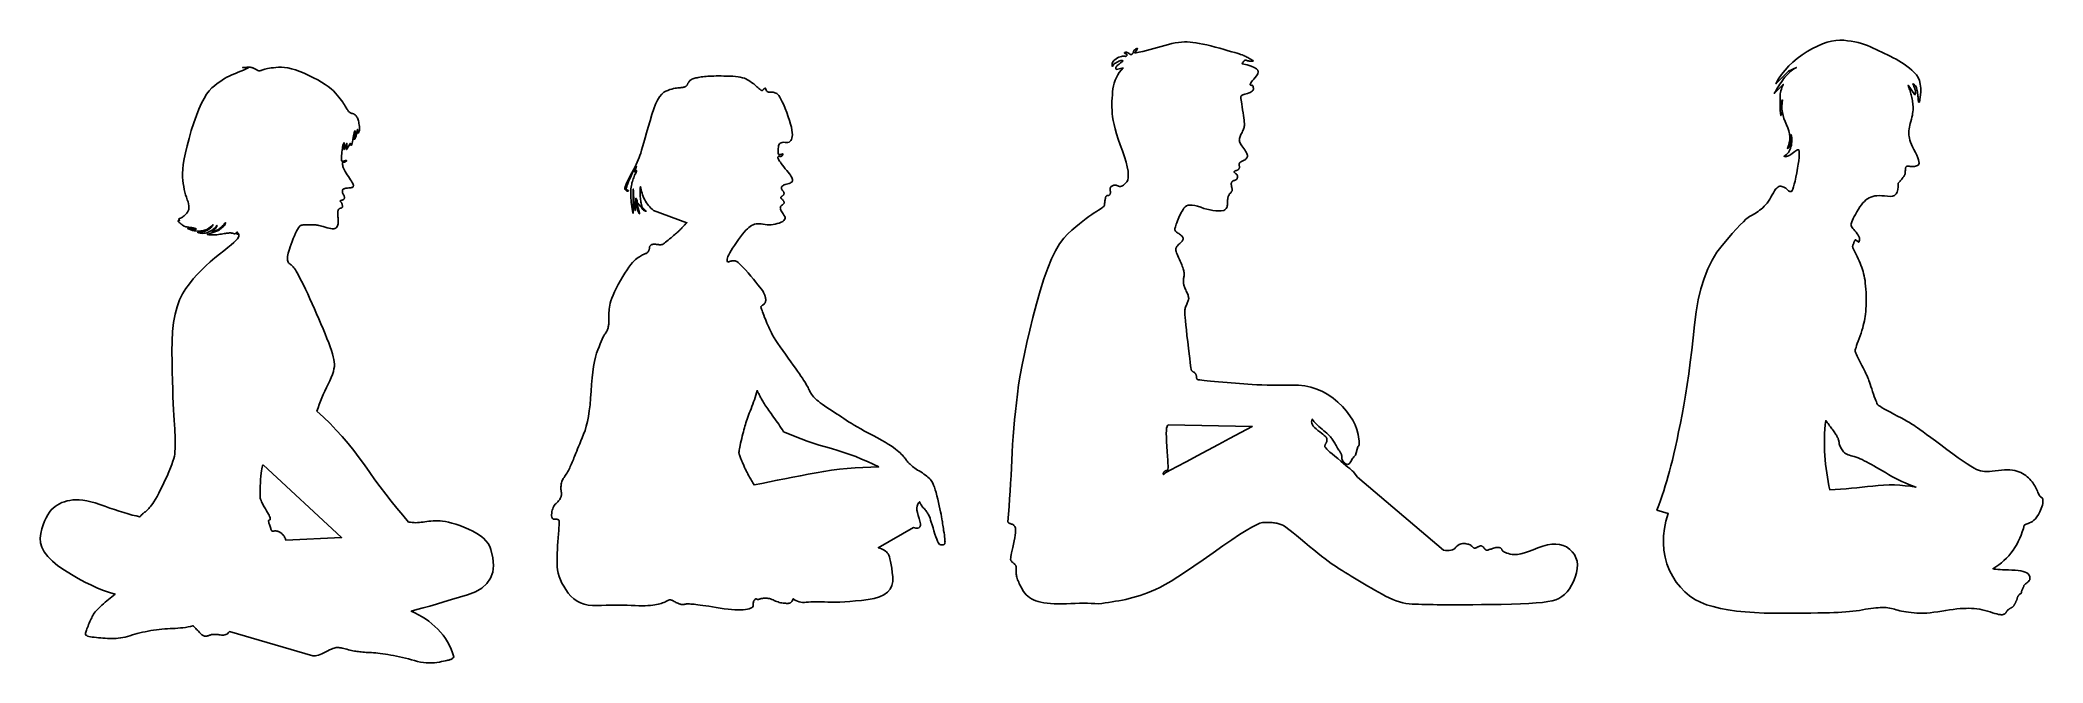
# Model space of a CAD drawing. Extents: x -1544 to 1638, y -679 to 310.
import ezdxf

# ---------------------------------------------------------------- set-up
doc = ezdxf.new("R2010")
doc.units = 0
doc.header["$LTSCALE"] = 20
doc.layers.add('_____1', color=7, linetype='CONTINUOUS')

# ---------------------------------------------------------------- blocks, each defined once
blk = doc.blocks.new('____')
at = {"layer": '_____1', "color": 1, "flags": 128}
blk.add_lwpolyline([(1602.1, -361.3), (1602.6, -358.9), (1602.8, -356.8), (1602.9, -355), (1602.8, -353.3), (1602.5, -352), (1602, -350.9), (1601.4, -350), (1600.6, -349.4), (1599.8, -348.9), (1598.9, -348.1), (1598.1, -347.1), (1597.2, -345.9), (1596.4, -344.5), (1595.6, -342.9), (1594.8, -341.1), (1594, -339.1), (1593.2, -337), (1592.2, -334.8), (1591.1, -332.7), (1589.9, -330.6), (1588.6, -328.5), (1587.1, -326.3), (1585.5, -324.2), (1583.8, -322.1), (1581.9, -320), (1579.9, -318.1), (1577.7, -316.2), (1575.4, -314.4), (1572.9, -312.8), (1570.3, -311.2), (1567.5, -309.7), (1564.6, -308.3), (1561.4, -307.2), (1558, -306.2), (1554.3, -305.6), (1550.4, -305.2), (1546.2, -305.1), (1541.7, -305.2), (1537, -305.6), (1532, -306.3), (1527, -307), (1522.3, -307.5), (1517.9, -307.8), (1513.8, -307.9), (1510.1, -307.7), (1506.6, -307.4), (1503.4, -306.8), (1500.5, -306), (1497.4, -304.7), (1493.3, -302.6), (1488.4, -299.7), (1482.5, -295.9), (1475.8, -291.4), (1468.1, -286), (1459.6, -279.8), (1450.2, -272.8), (1440.8, -265.8), (1432.3, -259.4), (1424.7, -253.8), (1418, -248.9), (1412.3, -244.7), (1407.4, -241.2), (1403.5, -238.4), (1400.5, -236.3), (1397.7, -234.5), (1394.5, -232.5), (1390.8, -230.3), (1386.8, -228), (1382.2, -225.4), (1377.3, -222.7), (1371.9, -219.8), (1366.1, -216.8), (1360.4, -213.8), (1355.4, -211.1), (1351.1, -208.7), (1347.5, -206.6), (1344.6, -204.9), (1342.4, -203.5), (1340.9, -202.4), (1340.1, -201.6), (1339.5, -200.7), (1338.9, -199.3), (1338.1, -197.5), (1337.2, -195.2), (1336.1, -192.3), (1334.9, -189), (1333.6, -185.3), (1332.2, -181), (1330.8, -176.7), (1329.4, -172.8), (1328.2, -169.2), (1327.2, -166.1), (1326.2, -163.4), (1325.4, -161.1), (1324.6, -159.2), (1324, -157.7), (1323.4, -156.2), (1322.5, -154.3), (1321.5, -152.1), (1320.2, -149.5), (1318.7, -146.5), (1317.1, -143.2), (1315.2, -139.4), (1313.1, -135.4), (1311, -131.3), (1309.2, -127.8), (1307.7, -124.7), (1306.5, -122.2), (1305.5, -120.1), (1304.8, -118.4), (1304.4, -117.3), (1304.2, -116.6), (1304.3, -115.9), (1304.6, -114.7), (1305.1, -113), (1305.8, -110.8), (1306.8, -108), (1307.9, -104.8), (1309.2, -101), (1310.8, -96.7), (1312.4, -92.2), (1313.8, -87.9), (1315.2, -83.7), (1316.4, -79.7), (1317.4, -75.8), (1318.4, -72.1), (1319.2, -68.5), (1319.9, -65.1), (1320.5, -61.7), (1320.9, -57.9), (1321.3, -53.8), (1321.6, -49.5), (1321.8, -44.8), (1321.9, -39.9), (1322, -34.6), (1321.9, -29.1), (1321.7, -23.5), (1321.4, -18.3), (1321.1, -13.4), (1320.6, -8.8), (1320.1, -4.4), (1319.5, -0.5), (1318.7, 3.2), (1317.9, 6.6), (1317, 9.8), (1316, 13.1), (1314.8, 16.4), (1313.6, 19.8), (1312.2, 23.2), (1310.8, 26.6), (1309.2, 30.1), (1307.5, 33.6), (1305.8, 36.9), (1304.4, 39.9), (1303.2, 42.4), (1302.2, 44.5), (1301.4, 46.2), (1300.9, 47.5), (1300.5, 48.4), (1300.4, 48.9), (1300.4, 49.3), (1300.4, 49.8), (1300.6, 50.4), (1300.8, 51.1), (1301, 51.9), (1301.3, 52.8), (1301.7, 53.9), (1302.2, 55), (1302.6, 56.2), (1303, 57.2), (1303.4, 58.1), (1303.8, 58.8), (1304.1, 59.3), (1304.4, 59.8), (1304.7, 60), (1304.9, 60.2), (1304.9, 60.2), (1310.1, 56.3), (1310.9, 57.9), (1311.4, 59.6), (1311.4, 61.5), (1311.1, 63.4), (1310.4, 65.4), (1309.3, 67.6), (1307.8, 69.8), (1306, 72.1), (1304, 74.4), (1302.3, 76.4), (1300.9, 78.3), (1299.8, 80), (1298.9, 81.5), (1298.3, 82.7), (1297.9, 83.8), (1297.8, 84.6), (1297.9, 85.6), (1298.4, 87), (1299.1, 88.9), (1300.2, 91.2), (1301.5, 93.9), (1303.1, 97), (1305, 100.6), (1307.2, 104.6), (1309.5, 108.7), (1311.9, 112.4), (1314.3, 115.7), (1316.7, 118.7), (1319.2, 121.3), (1321.6, 123.6), (1324.1, 125.5), (1326.7, 127), (1329.3, 128.2), (1332.3, 129.2), (1335.5, 129.9), (1339, 130.3), (1342.8, 130.4), (1346.9, 130.3), (1351.2, 130), (1355.8, 129.3), (1360.2, 128.9), (1364, 129.4), (1367.1, 130.8), (1369.5, 133), (1371.4, 136), (1372.5, 139.9), (1373, 144.6), (1372.9, 150.2), (1372.9, 150.2), (1372.9, 150.2), (1373.3, 150.6), (1373.8, 151.1), (1374.3, 151.8), (1375, 152.5), (1375.7, 153.4), (1376.6, 154.4), (1377.5, 155.5), (1378.5, 156.7), (1379.5, 158), (1380.4, 159.1), (1381.1, 160.1), (1381.8, 160.9), (1382.3, 161.7), (1382.8, 162.3), (1383.1, 162.9), (1383.3, 163.3), (1383.5, 163.7), (1383.6, 164.2), (1383.7, 164.8), (1383.8, 165.5), (1383.9, 166.4), (1384, 167.3), (1384.1, 168.4), (1384.1, 169.5), (1384.2, 170.7), (1384.3, 171.8), (1384.4, 172.8), (1384.5, 173.6), (1384.7, 174.4), (1384.9, 175.1), (1385.1, 175.7), (1385.3, 176.1), (1385.7, 176.5), (1386.1, 176.8), (1386.7, 177), (1387.4, 177.2), (1388.3, 177.2), (1389.2, 177.2), (1390.4, 177.1), (1391.6, 176.9), (1392.9, 176.7), (1394.3, 176.6), (1395.7, 176.6), (1397.2, 176.7), (1398.7, 176.9), (1400.2, 177.2), (1401.8, 177.6), (1403.4, 178.1), (1404.7, 178.9), (1405.6, 180.2), (1406, 182), (1405.8, 184.4), (1405.2, 187.3), (1404, 190.7), (1402.3, 194.6), (1400.1, 199), (1397.8, 203.6), (1395.8, 207.8), (1394.1, 211.7), (1392.6, 215.3), (1391.4, 218.6), (1390.6, 221.5), (1390, 224.2), (1389.7, 226.5), (1389.6, 228.7), (1389.6, 231.1), (1389.8, 233.6), (1390.1, 236.3), (1390.6, 239.1), (1391.3, 242.1), (1392, 245.2), (1392.9, 248.4), (1393.9, 251.7), (1394.6, 254.9), (1395.3, 258), (1395.8, 260.9), (1396.1, 263.8), (1396.4, 266.6), (1396.4, 269.3), (1396.4, 271.9), (1396.2, 274.5), (1396, 276.9), (1395.7, 279.3), (1395.4, 281.7), (1395, 283.9), (1394.5, 286.1), (1394, 288.3), (1393.5, 290.4), (1392.9, 292.4), (1392.3, 294.4), (1391.7, 296.4), (1391.1, 298.3), (1390.4, 300.2), (1389.8, 302.1), (1389.1, 303.9), (1388.5, 305.7), (1388.5, 305.7), (1399.5, 290.8), (1399.8, 291.9), (1400.1, 293.1), (1400.3, 294.2), (1400.3, 295.4), (1400.3, 296.5), (1400.2, 297.6), (1399.9, 298.7), (1399.5, 299.7), (1399.1, 300.8), (1398.7, 301.9), (1398.3, 303), (1397.9, 304), (1397.5, 305.1), (1397, 306.2), (1396.6, 307.2), (1396.2, 308.3), (1396.2, 308.3), (1396.2, 308.3), (1397.7, 307.3), (1399, 306.1), (1400.2, 304.7), (1401.2, 303.2), (1402, 301.5), (1402.6, 299.6), (1403.1, 297.5), (1403.4, 295.3), (1403.6, 293), (1403.8, 290.8), (1404, 288.6), (1404.3, 286.6), (1404.5, 284.6), (1404.8, 282.7), (1405, 280.9), (1405.3, 279.1), (1405.3, 279.1), (1406.6, 279.1), (1408, 287.1), (1408.7, 294.6), (1408.7, 301.4), (1408, 307.6), (1406.7, 313.2), (1404.6, 318.2), (1401.9, 322.5), (1398.4, 326.3), (1394.6, 329.7), (1390.6, 333), (1386.6, 336.1), (1382.4, 339.1), (1378.2, 341.9), (1373.8, 344.6), (1369.4, 347.1), (1364.9, 349.5), (1360.3, 351.8), (1355.7, 354.1), (1351.1, 356.3), (1346.6, 358.5), (1342.1, 360.6), (1337.6, 362.7), (1333.1, 364.8), (1328.6, 366.9), (1324.1, 368.8), (1319.3, 370.5), (1314.4, 372.1), (1309.2, 373.5), (1303.8, 374.7), (1298.3, 375.8), (1292.5, 376.6), (1286.5, 377.3), (1280.3, 377.6), (1273.8, 377.1), (1266.9, 375.9), (1259.8, 374), (1252.4, 371.4), (1244.6, 368.1), (1236.6, 364.1), (1228.3, 359.3), (1220.1, 354.1), (1212.4, 348.5), (1205.4, 342.6), (1198.9, 336.4), (1193, 329.8), (1187.6, 323), (1182.8, 315.8), (1178.6, 308.3), (1178.6, 308.3), (1198.7, 328.3), (1198.7, 328.3), (1198.7, 328.3), (1198.7, 328.3), (1211, 334.2), (1208, 332.2), (1205.1, 330.1), (1202.4, 327.9), (1199.8, 325.7), (1197.3, 323.4), (1195, 320.9), (1192.8, 318.4), (1190.7, 315.8), (1188.8, 313.1), (1186.8, 310.4), (1184.9, 307.6), (1183.1, 304.7), (1181.2, 301.8), (1179.4, 298.8), (1177.7, 295.8), (1176, 292.7), (1176, 292.7), (1190.2, 307), (1189.1, 304.5), (1188, 302), (1187.2, 299.6), (1186.5, 297), (1185.9, 294.5), (1185.5, 291.9), (1185.3, 289.3), (1185.2, 286.7), (1185.2, 284), (1185.1, 281.4), (1185.1, 278.8), (1185.1, 276.1), (1185.1, 273.5), (1185.1, 270.8), (1185.1, 268.2), (1185.1, 265.5), (1185.1, 265.5), (1186.4, 257.7), (1187.1, 258.5), (1187.7, 259.4), (1188.1, 260.6), (1188.4, 261.9), (1188.5, 263.3), (1188.4, 265), (1188.2, 266.8), (1187.8, 268.8), (1187.4, 270.9), (1187.1, 272.8), (1187, 274.7), (1187.1, 276.4), (1187.3, 278.1), (1187.7, 279.6), (1188.2, 281), (1188.9, 282.4), (1188.9, 282.4), (1188.9, 282.4), (1188.3, 277.4), (1188, 272.5), (1188.2, 267.6), (1188.8, 262.7), (1189.8, 257.8), (1191.3, 252.9), (1193.1, 248), (1195.4, 243.1), (1197.5, 238.2), (1199.1, 233.4), (1200.2, 228.6), (1200.6, 223.9), (1200.5, 219.2), (1199.8, 214.5), (1198.6, 209.9), (1196.7, 205.3), (1196.7, 205.3), (1196.7, 205.3), (1197.8, 205.7), (1198.7, 206.5), (1199.5, 207.5), (1200.2, 208.9), (1200.7, 210.5), (1201.1, 212.3), (1201.3, 214.5), (1201.5, 216.9), (1201.5, 219.4), (1201.6, 221.5), (1201.7, 223.3), (1201.8, 224.7), (1202, 225.8), (1202.2, 226.7), (1202.3, 227.1), (1202.5, 227.3), (1202.5, 227.3), (1202.5, 227.3), (1203.1, 225.1), (1203.6, 222.8), (1203.8, 220.5), (1203.9, 218.1), (1203.8, 215.7), (1203.5, 213.2), (1203.1, 210.7), (1202.4, 208.1), (1201.7, 205.6), (1200.7, 203.3), (1199.6, 201.1), (1198.3, 199.1), (1196.9, 197.3), (1195.2, 195.7), (1193.5, 194.2), (1191.5, 193), (1191.5, 193), (1191.5, 193), (1192.7, 192.5), (1193.9, 192.3), (1195.3, 192.4), (1196.9, 192.9), (1198.6, 193.6), (1200.4, 194.6), (1202.4, 195.9), (1204.6, 197.5), (1206.7, 199.1), (1208.6, 200.5), (1210.2, 201.6), (1211.6, 202.4), (1212.8, 203.1), (1213.7, 203.4), (1214.4, 203.5), (1214.9, 203.3), (1214.9, 203.3), (1214.9, 203.3), (1215.4, 201.3), (1215.7, 198.5), (1215.7, 195), (1215.4, 190.8), (1214.9, 185.8), (1214.1, 180.2), (1213, 173.8), (1211.7, 166.7), (1210.2, 159.6), (1208.9, 153.6), (1207.6, 148.4), (1206.5, 144.2), (1205.4, 140.9), (1204.4, 138.6), (1203.5, 137.1), (1202.6, 136.7), (1201.9, 136.7), (1201.1, 136.9), (1200.3, 137.1), (1199.5, 137.5), (1198.6, 138.1), (1197.8, 138.7), (1197, 139.4), (1196.2, 140.3), (1195.3, 141.2), (1194.3, 142), (1193.3, 142.7), (1192.1, 143.4), (1190.9, 144), (1189.5, 144.5), (1188.1, 144.9), (1186.5, 145.2), (1184.9, 145.3), (1183.3, 144.8), (1181.6, 143.9), (1179.9, 142.4), (1178.1, 140.5), (1176.3, 138), (1174.5, 135.1), (1172.6, 131.7), (1170.7, 128.1), (1168.7, 124.7), (1166.6, 121.6), (1164.5, 118.6), (1162.2, 115.9), (1159.9, 113.4), (1157.5, 111.1), (1155.1, 109), (1152.6, 107.1), (1150.2, 105.3), (1147.8, 103.7), (1145.5, 102.2), (1143.2, 100.7), (1141, 99.5), (1138.9, 98.3), (1136.8, 97.3), (1134.3, 95.7), (1131, 93), (1126.8, 89), (1121.8, 83.9), (1115.9, 77.6), (1109.1, 70), (1101.6, 61.3), (1093.1, 51.4), (1084.6, 40.3), (1077, 27.8), (1070.3, 14), (1064.4, -1.1), (1059.3, -17.5), (1055.1, -35.3), (1051.7, -54.3), (1049.2, -74.7), (1047.1, -95.4), (1044.9, -115.2), (1042.5, -134.2), (1040.1, -152.5), (1037.6, -169.9), (1035, -186.5), (1032.3, -202.3), (1029.5, -217.3), (1026.7, -231.4), (1024, -244.8), (1021.4, -257.2), (1018.9, -268.9), (1016.5, -279.7), (1014.1, -289.7), (1011.8, -298.9), (1009.7, -307.2), (1007.5, -315.1), (1005.2, -323), (1002.8, -330.8), (1000.3, -338.6), (997.8, -346.3), (995.1, -354), (992.3, -361.7), (989.4, -369.3), (989.4, -369.3), (1007.6, -374.5), (1003.9, -386.7), (1001.4, -398.6), (1000, -410.3), (999.7, -421.8), (1000.5, -433), (1002.4, -443.9), (1005.4, -454.6), (1009.6, -465), (1014.6, -474.8), (1020.3, -483.8), (1026.7, -491.9), (1033.7, -499.2), (1041.4, -505.6), (1049.8, -511.1), (1058.8, -515.8), (1068.5, -519.6), (1079, -522.7), (1090.4, -525.5), (1102.6, -527.8), (1115.7, -529.7), (1129.6, -531.1), (1144.4, -532.2), (1160.1, -532.8), (1176.7, -533), (1193, -533), (1208.1, -532.9), (1221.8, -532.9), (1234.2, -532.8), (1245.3, -532.7), (1255.1, -532.5), (1263.6, -532.3), (1270.8, -532.2), (1277.3, -531.9), (1283.5, -531.6), (1289.5, -531.2), (1295.2, -530.6), (1300.8, -530.1), (1306.1, -529.4), (1311.2, -528.6), (1316.1, -527.8), (1320.8, -526.9), (1325.2, -526.2), (1329.5, -525.6), (1333.5, -525.1), (1337.3, -524.7), (1340.9, -524.4), (1344.3, -524.2), (1347.5, -524.1), (1350.6, -524.1), (1353.5, -524.3), (1356.4, -524.6), (1359.2, -524.9), (1362, -525.4), (1364.6, -526), (1367.2, -526.7), (1369.7, -527.5), (1372.3, -528.4), (1375.2, -529.1), (1378.3, -529.9), (1381.7, -530.5), (1385.4, -531.2), (1389.3, -531.7), (1393.5, -532.2), (1398, -532.7), (1402.7, -533), (1407.6, -533.1), (1412.8, -533), (1418.2, -532.8), (1423.8, -532.3), (1429.7, -531.7), (1435.8, -530.8), (1442.1, -529.8), (1448.4, -528.7), (1454.5, -527.8), (1460.3, -527), (1465.8, -526.4), (1471.1, -525.9), (1476, -525.6), (1480.8, -525.4), (1485.2, -525.3), (1489.5, -525.5), (1493.8, -525.7), (1498, -526.2), (1502.3, -526.8), (1506.5, -527.6), (1510.6, -528.6), (1514.8, -529.8), (1518.9, -531.1), (1522.8, -532.4), (1526.3, -533.5), (1529.5, -534.3), (1532.2, -535), (1534.6, -535.4), (1536.6, -535.6), (1538.2, -535.6), (1539.4, -535.3), (1540.4, -534.9), (1541.4, -534.5), (1542.2, -534), (1542.9, -533.5), (1543.5, -533), (1544.1, -532.3), (1544.5, -531.7), (1544.9, -531), (1545.2, -530.3), (1545.5, -529.7), (1545.8, -529.2), (1546.1, -528.8), (1546.3, -528.5), (1546.5, -528.2), (1546.7, -528.1), (1546.9, -528), (1547.1, -528), (1547.2, -527.9), (1547.4, -527.8), (1547.7, -527.7), (1547.9, -527.5), (1548.1, -527.3), (1548.4, -527.1), (1548.7, -526.8), (1549, -526.6), (1549.3, -526.3), (1549.7, -526), (1550.2, -525.7), (1550.7, -525.4), (1551.3, -525.1), (1551.9, -524.7), (1552.6, -524.4), (1553.2, -524), (1553.9, -523.7), (1554.4, -523.3), (1555, -522.8), (1555.5, -522.4), (1555.9, -521.9), (1556.3, -521.4), (1556.6, -520.9), (1556.9, -520.3), (1557.2, -519.9), (1557.4, -519.5), (1557.7, -519.1), (1557.8, -518.8), (1558, -518.5), (1558.1, -518.3), (1558.2, -518.2), (1558.3, -518), (1558.5, -517.7), (1558.6, -517.4), (1558.8, -517), (1559.1, -516.6), (1559.4, -516), (1559.7, -515.4), (1560, -514.7), (1560.4, -514), (1560.7, -513.3), (1561, -512.6), (1561.2, -511.9), (1561.5, -511.2), (1561.7, -510.6), (1561.8, -509.9), (1562, -509.3), (1562.1, -508.6), (1562.3, -508), (1562.5, -507.5), (1562.8, -506.9), (1563.1, -506.3), (1563.4, -505.8), (1563.8, -505.3), (1564.2, -504.8), (1564.6, -504.4), (1564.9, -504), (1565.2, -503.6), (1565.5, -503.3), (1565.7, -503.1), (1565.8, -502.9), (1565.9, -502.7), (1566, -502.6), (1566, -502.6), (1566.1, -502.5), (1566.2, -502.4), (1566.3, -502.4), (1566.5, -502.3), (1566.7, -502.3), (1567, -502.2), (1567.2, -502.2), (1567.5, -502.1), (1567.7, -501.9), (1568, -501.7), (1568.2, -501.4), (1568.4, -501), (1568.5, -500.6), (1568.6, -500), (1568.7, -499.4), (1568.9, -498.8), (1569, -498.1), (1569.2, -497.4), (1569.4, -496.8), (1569.7, -496.1), (1570, -495.4), (1570.3, -494.7), (1570.6, -494), (1571, -493.3), (1571.3, -492.6), (1571.6, -492), (1571.9, -491.5), (1572.1, -491), (1572.2, -490.5), (1572.3, -490.1), (1572.4, -489.7), (1572.6, -489.3), (1572.9, -488.8), (1573.4, -488.2), (1574.1, -487.5), (1575, -486.7), (1576.1, -485.8), (1577.3, -484.9), (1578.7, -483.8), (1580.1, -482.6), (1581.1, -481.4), (1581.8, -480), (1582.2, -478.6), (1582.2, -477.1), (1582, -475.5), (1581.4, -473.9), (1580.5, -472.1), (1579.1, -470.4), (1577.2, -469), (1574.7, -467.7), (1571.6, -466.7), (1567.9, -465.8), (1563.7, -465.2), (1558.9, -464.7), (1553.5, -464.5), (1548.1, -464.4), (1543.1, -464.2), (1538.6, -464), (1534.6, -463.8), (1531, -463.5), (1527.9, -463.2), (1525.3, -462.9), (1523.2, -462.6), (1523.2, -462.6), (1523.2, -462.6), (1527.9, -459.6), (1532.5, -456.4), (1536.8, -453.1), (1540.9, -449.5), (1544.8, -445.7), (1548.5, -441.7), (1552, -437.5), (1555.3, -433.1), (1558.3, -428.6), (1561.1, -423.9), (1563.7, -419.1), (1566.1, -414.1), (1568.2, -409.1), (1570, -403.9), (1571.7, -398.6), (1573.1, -393.2), (1573.1, -393.2), (1573.1, -393.2), (1573.5, -393.1), (1574.2, -392.8), (1575.1, -392.3), (1576.3, -391.8), (1577.8, -391.2), (1579.6, -390.5), (1581.6, -389.7), (1583.9, -388.7), (1586.3, -387.4), (1588.6, -385.5), (1591, -383), (1593.3, -379.9), (1595.5, -376.1), (1597.8, -371.8), (1600, -366.9), (1602.1, -361.3), (1602.1, -361.3)], dxfattribs=at)
blk.add_lwpolyline([(1264.3, -337.2), (1262.8, -330.5), (1261.5, -323.7), (1260.4, -316.9), (1259.3, -310.1), (1258.4, -303.2), (1257.5, -296.3), (1256.8, -289.4), (1256.3, -282.4), (1255.8, -275.5), (1255.6, -268.5), (1255.5, -261.6), (1255.6, -254.7), (1255.9, -247.8), (1256.4, -240.9), (1257, -234), (1257.8, -227.1), (1257.8, -227.1), (1257.8, -227.1), (1259, -228.7), (1260.2, -230.3), (1261.5, -231.9), (1262.7, -233.5), (1263.9, -235.2), (1265.1, -236.8), (1266.4, -238.4), (1267.6, -240.1), (1268.8, -241.7), (1269.9, -243.3), (1271, -244.8), (1272, -246.3), (1272.9, -247.7), (1273.8, -249), (1274.6, -250.3), (1275.3, -251.6), (1276, -252.8), (1276.6, -254), (1277.2, -255.2), (1277.6, -256.5), (1278, -257.7), (1278.4, -259), (1278.6, -260.2), (1278.8, -261.5), (1279, -262.8), (1279.3, -264.1), (1279.7, -265.5), (1280.3, -267), (1280.9, -268.6), (1281.7, -270.2), (1282.6, -271.8), (1283.6, -273.6), (1284.8, -275.3), (1286.1, -276.8), (1287.6, -278.2), (1289.3, -279.4), (1291.2, -280.5), (1293.2, -281.4), (1295.4, -282.1), (1297.9, -282.8), (1300.4, -283.4), (1303.1, -284.2), (1306, -285.2), (1309, -286.3), (1312.2, -287.6), (1315.5, -289.1), (1318.9, -290.8), (1322.5, -292.7), (1326.2, -294.7), (1330.2, -296.9), (1334.3, -299.2), (1338.6, -301.6), (1343.1, -304.2), (1347.7, -306.9), (1352.6, -309.7), (1357.6, -312.7), (1362.8, -315.7), (1368, -318.6), (1373.3, -321.3), (1378.7, -323.8), (1384.1, -326.2), (1389.7, -328.5), (1395.3, -330.7), (1400.9, -332.7), (1400.9, -332.7), (1400.9, -332.7), (1392.4, -331.4), (1383.9, -330.5), (1375.4, -329.8), (1366.8, -329.4), (1358.3, -329.4), (1349.7, -329.6), (1341.2, -330.2), (1332.6, -331), (1324, -332), (1315.5, -332.9), (1306.9, -333.7), (1298.4, -334.5), (1289.9, -335.3), (1281.3, -336), (1272.8, -336.6), (1264.3, -337.2), (1264.3, -337.2), (1264.3, -337.2)], close=True, dxfattribs=at)

msp = doc.modelspace()

# ---------------------------------------------------------------- linework, layer by layer
at = {"layer": '_____1', "color": 1, "flags": 128}
for points in [[(529.9, -362.5), (531.2, -363.3), (532.4, -363.7), (533.6, -363.8), (534.8, -363.6), (535.8, -363), (536.9, -362.1), (537.8, -360.8), (538.7, -359.3), (539.5, -357.6), (540.4, -356), (541.3, -354.6), (542.2, -353.3), (543.2, -352.1), (544.1, -351.1), (545.1, -350.2), (546.1, -349.4), (546.1, -349.4), (549.5, -335.7), (550.2, -335.5), (550.9, -335), (551.4, -334.1), (551.7, -332.8), (551.9, -331.1), (551.9, -329), (551.8, -326.5), (551.6, -323.7), (551.6, -323.7), (550.3, -316.1), (548.3, -308.6), (545.3, -301.1), (541.6, -293.8), (537, -286.5), (531.5, -279.3), (525.3, -272.1), (518.1, -265.1), (510.4, -258.5), (502.2, -252.8), (493.7, -248), (484.7, -244.2), (475.3, -241.2), (465.5, -239.2), (455.4, -238), (444.8, -237.8), (434.2, -238), (424.2, -238), (414.7, -238), (405.8, -237.9), (397.3, -237.7), (389.4, -237.4), (382, -237.1), (375.1, -236.6), (368.5, -236.1), (361.9, -235.5), (355.2, -235), (348.6, -234.4), (341.9, -233.9), (335.3, -233.3), (328.6, -232.7), (321.9, -232.1), (315.7, -231.6), (310.2, -231), (305.5, -230.5), (301.7, -230.1), (298.6, -229.7), (296.4, -229.3), (294.9, -229), (294.3, -228.7), (294.1, -228.4), (293.9, -228), (293.7, -227.6), (293.6, -227.1), (293.5, -226.6), (293.4, -226), (293.3, -225.4), (293.3, -224.7), (293.2, -224), (293.2, -223.3), (293, -222.6), (292.9, -222), (292.7, -221.4), (292.5, -220.9), (292.3, -220.4), (292, -219.9), (291.7, -219.5), (291.3, -219), (290.9, -218.6), (290.5, -218.2), (290, -217.8), (289.4, -217.5), (288.9, -217.1), (288.3, -216.8), (287.7, -216.5), (287.2, -216.1), (286.7, -215.8), (286.3, -215.4), (285.9, -215), (285.6, -214.6), (285.3, -214.1), (285.2, -213.7), (284.9, -212.6), (284.6, -210.3), (284.1, -206.6), (283.4, -201.7), (282.6, -195.5), (281.7, -188), (280.7, -179.3), (279.5, -169.2), (278.3, -159.1), (277.3, -150.2), (276.5, -142.5), (275.8, -135.9), (275.3, -130.4), (274.9, -126.1), (274.7, -123), (274.7, -121.1), (274.8, -119.7), (275, -118.3), (275.3, -116.9), (275.6, -115.4), (276.1, -113.9), (276.6, -112.4), (277.3, -110.9), (278, -109.3), (278.7, -107.8), (279.3, -106.3), (279.9, -105), (280.3, -103.7), (280.6, -102.5), (280.8, -101.4), (281, -100.4), (281, -99.5), (280.9, -98.5), (280.7, -97.5), (280.4, -96.3), (280, -95), (279.5, -93.5), (278.8, -92), (278.1, -90.3), (277.2, -88.5), (276.4, -86.7), (275.6, -85), (274.9, -83.4), (274.3, -81.9), (273.8, -80.5), (273.4, -79.2), (273.1, -77.9), (272.9, -76.8), (272.8, -75.7), (272.7, -74.6), (272.6, -73.4), (272.7, -72.2), (272.7, -71), (272.9, -69.7), (273, -68.4), (273.3, -67.1), (273.5, -65.8), (273.7, -64.5), (273.8, -63.1), (273.8, -61.8), (273.7, -60.4), (273.6, -59.1), (273.4, -57.7), (273.2, -56.4), (272.8, -54.9), (272.3, -53.2), (271.7, -51.2), (270.9, -49.1), (269.9, -46.7), (268.8, -44.1), (267.6, -41.2), (266.2, -38.1), (264.8, -35.1), (263.6, -32.3), (262.7, -29.8), (261.8, -27.6), (261.2, -25.7), (260.8, -24.1), (260.5, -22.7), (260.5, -21.7), (260.6, -20.7), (260.9, -19.7), (261.4, -18.7), (262.1, -17.6), (263, -16.4), (264.1, -15.2), (265.4, -14), (266.9, -12.7), (268.4, -11.4), (269.6, -10.1), (270.6, -9), (271.4, -7.9), (271.9, -6.8), (272.2, -5.9), (272.3, -5), (272.1, -4.1), (271.8, -3.3), (271.3, -2.5), (270.7, -1.7), (269.9, -0.8), (268.9, 0.1), (267.8, 1), (266.5, 1.9), (265.1, 2.8), (263.7, 3.7), (262.5, 4.6), (261.5, 5.4), (260.6, 6.2), (259.9, 6.9), (259.4, 7.7), (259.1, 8.3), (259, 9), (259, 9.7), (259.2, 10.8), (259.5, 12.1), (259.9, 13.7), (260.5, 15.6), (261.2, 17.7), (262.1, 20.2), (263.1, 22.9), (264.2, 25.7), (265.4, 28.5), (266.6, 31.1), (267.8, 33.7), (269.2, 36.3), (270.5, 38.7), (272, 41.1), (273.5, 43.4), (275.2, 45.4), (277.4, 46.8), (280, 47.8), (283.1, 48.2), (286.7, 48.1), (290.7, 47.5), (295.2, 46.4), (300.1, 44.7), (305.2, 42.9), (310.1, 41.5), (315, 40.4), (319.6, 39.6), (324.2, 39.1), (328.6, 39), (332.8, 39.2), (337, 39.7), (337, 39.7), (338.4, 40.7), (339.6, 41.8), (340.6, 43), (341.4, 44.2), (342, 45.6), (342.4, 47.1), (342.7, 48.7), (342.7, 50.4), (342.7, 52.1), (342.7, 53.7), (342.8, 55.2), (342.9, 56.5), (343, 57.8), (343.2, 59), (343.4, 60), (343.6, 61), (343.9, 61.9), (344.2, 62.7), (344.6, 63.5), (345.1, 64.3), (345.5, 65.1), (346, 65.8), (346.6, 66.6), (347.2, 67.2), (347.8, 67.9), (348.3, 68.5), (348.8, 69.1), (349.2, 69.6), (349.5, 70.1), (349.8, 70.5), (350, 70.9), (350.1, 71.2), (350.2, 71.6), (350.2, 72.1), (350.2, 72.7), (350.1, 73.4), (350, 74.3), (349.8, 75.2), (349.6, 76.3), (349.3, 77.5), (349, 78.7), (348.8, 79.8), (348.7, 80.8), (348.7, 81.8), (348.7, 82.6), (348.9, 83.4), (349.1, 84), (349.4, 84.6), (349.8, 85.1), (350.2, 85.6), (350.7, 86), (351.2, 86.4), (351.9, 86.8), (352.6, 87.1), (353.3, 87.3), (354.1, 87.5), (354.9, 87.8), (355.7, 88.1), (356.3, 88.5), (356.9, 89), (357.4, 89.6), (357.9, 90.3), (358.3, 91.1), (358.6, 91.9), (358.8, 92.8), (358.8, 93.6), (358.8, 94.4), (358.5, 95.2), (358.2, 95.9), (357.6, 96.6), (357, 97.2), (356.2, 97.8), (355.4, 98.4), (354.7, 98.9), (354.1, 99.4), (353.7, 99.8), (353.4, 100.3), (353.2, 100.6), (353.2, 101), (353.2, 101.3), (353.4, 101.6), (353.7, 101.9), (354, 102.1), (354.4, 102.3), (354.9, 102.6), (355.4, 102.8), (356, 103), (356.7, 103.1), (357.5, 103.3), (358.1, 103.6), (358.7, 103.8), (359.3, 104.1), (359.7, 104.5), (360.2, 104.8), (360.5, 105.3), (360.8, 105.7), (361.1, 106.2), (361.3, 106.7), (361.5, 107.3), (361.6, 107.9), (361.6, 108.6), (361.6, 109.3), (361.6, 110), (361.4, 110.8), (361.3, 111.5), (361.3, 112.2), (361.3, 112.9), (361.3, 113.5), (361.4, 114), (361.5, 114.5), (361.7, 114.9), (362, 115.3), (362.3, 115.7), (362.7, 116.1), (363.3, 116.5), (364, 117), (364.9, 117.5), (365.9, 118), (367, 118.5), (368.2, 119.1), (369.4, 119.6), (370.5, 120.3), (371.5, 121), (372.3, 121.7), (373, 122.5), (373.6, 123.4), (374, 124.2), (374.3, 125.2), (374.4, 126.2), (374.3, 127.4), (374, 128.8), (373.3, 130.3), (372.5, 132), (371.4, 133.8), (370.1, 135.8), (368.5, 138), (366.9, 140.1), (365.5, 142.1), (364.4, 144), (363.4, 145.7), (362.6, 147.2), (362, 148.5), (361.6, 149.7), (361.5, 150.8), (361.4, 151.8), (361.6, 152.9), (361.8, 154.1), (362.2, 155.5), (362.7, 156.9), (363.3, 158.5), (364.1, 160.1), (365, 161.9), (365.9, 163.7), (366.7, 165.4), (367.5, 167.1), (368.1, 168.7), (368.6, 170.2), (369, 171.7), (369.3, 173), (369.5, 174.4), (369.6, 175.9), (369.5, 177.9), (369.4, 180.3), (369.1, 183.3), (368.7, 186.6), (368.1, 190.5), (367.5, 194.8), (366.7, 199.6), (365.9, 204.3), (365.2, 208.5), (364.7, 212.1), (364.3, 215), (364.1, 217.5), (364, 219.3), (364, 220.5), (364.2, 221.2), (364.5, 221.6), (365.2, 222.1), (366.1, 222.6), (367.3, 223.1), (368.7, 223.7), (370.4, 224.3), (372.4, 225), (374.6, 225.7), (376.9, 226.5), (378.8, 227.3), (380.4, 228.2), (381.7, 229.2), (382.7, 230.3), (383.4, 231.4), (383.8, 232.5), (383.8, 233.8), (383.7, 234.9), (383.5, 236), (383.3, 236.8), (383, 237.5), (382.7, 238), (382.3, 238.3), (381.8, 238.5), (381.3, 238.5), (380.8, 238.4), (380.4, 238.4), (379.9, 238.5), (379.6, 238.6), (379.3, 238.8), (379, 239), (378.8, 239.3), (378.7, 239.6), (378.7, 240.2), (379.2, 241.1), (379.9, 242.3), (381, 243.9), (382.5, 245.9), (384.3, 248.2), (386.5, 250.8), (389, 253.8), (391, 256.9), (391.6, 259.7), (390.9, 262.4), (388.7, 264.8), (385.2, 267), (380.2, 269), (373.9, 270.8), (366.2, 272.4), (366.2, 272.4), (366.7, 274.1), (367.4, 275.4), (368.1, 276.5), (368.9, 277.4), (369.9, 277.9), (370.9, 278.2), (372.1, 278.2), (373.3, 278), (374.6, 277.6), (375.9, 277.3), (377.2, 277.1), (378.5, 277), (379.7, 276.9), (381, 276.9), (382.3, 277), (383.5, 277.2), (383.5, 277.2), (383.5, 277.4), (383.2, 277.7), (382.7, 278.1), (381.9, 278.6), (381, 279.2), (379.8, 279.9), (378.3, 280.7), (376.7, 281.6), (375, 282.5), (373.3, 283.4), (371.8, 284.2), (370.3, 284.9), (368.9, 285.6), (367.6, 286.1), (366.3, 286.7), (365.2, 287.1), (363.6, 287.7), (361.3, 288.4), (358.2, 289.4), (354.2, 290.5), (349.5, 291.9), (344, 293.5), (337.6, 295.3), (330.5, 297.3), (323.2, 299.3), (316.2, 301.1), (309.7, 302.6), (303.6, 304), (297.9, 305.1), (292.6, 306), (287.7, 306.7), (283.2, 307.2), (278.8, 307.5), (274.2, 307.5), (269.5, 307.2), (264.6, 306.6), (259.5, 305.8), (254.2, 304.7), (248.8, 303.4), (243.2, 301.7), (237.4, 300), (231.6, 298.4), (225.8, 296.8), (219.9, 295.3), (213.9, 293.8), (207.9, 292.4), (201.9, 291.1), (195.7, 289.8), (195.7, 289.8), (199.7, 296.9), (198.6, 296.8), (197.6, 296.5), (196.7, 296.1), (195.9, 295.6), (195.2, 295), (194.5, 294.2), (194, 293.3), (193.5, 292.2), (193.1, 291.2), (192.7, 290.3), (192.3, 289.5), (191.9, 288.8), (191.5, 288.3), (191, 287.9), (190.6, 287.6), (190.2, 287.4), (189.8, 287.4), (189.4, 287.4), (188.8, 287.5), (188.3, 287.7), (187.7, 288), (187, 288.4), (186.3, 288.8), (185.6, 289.4), (184.8, 289.9), (184.1, 290.3), (183.4, 290.6), (182.6, 290.9), (181.9, 291), (181.3, 291.1), (180.6, 291), (179.9, 290.8), (179.4, 290.6), (179.1, 290.4), (178.9, 290.1), (179, 289.8), (179.2, 289.5), (179.7, 289.1), (180.4, 288.8), (181.2, 288.4), (182.1, 287.9), (182.6, 287.5), (183, 287), (183, 286.5), (182.8, 286), (182.4, 285.4), (181.7, 284.9), (180.7, 284.3), (180.7, 284.3), (179.3, 284.7), (177.7, 284.9), (176, 284.8), (174.2, 284.4), (172.2, 283.9), (170.2, 283), (168.1, 282), (165.8, 280.6), (163.8, 279.2), (162.1, 277.7), (160.8, 276.2), (159.9, 274.7), (159.4, 273.2), (159.2, 271.6), (159.5, 270.1), (160.2, 268.5), (160.2, 268.5), (160.4, 269.4), (160.8, 270.3), (161.4, 271.2), (162.3, 272.1), (163.4, 273), (164.7, 273.9), (166.3, 274.8), (168.2, 275.7), (170, 276.6), (171.7, 277.2), (173.1, 277.7), (174.3, 278), (175.2, 278), (176, 277.9), (176.5, 277.6), (176.8, 277.2), (176.8, 277.2), (176.3, 276.8), (175.6, 276.3), (174.8, 275.7), (173.9, 275), (172.9, 274.2), (171.7, 273.2), (170.4, 272.2), (169, 271), (167.6, 269.8), (166.6, 268.7), (165.8, 267.6), (165.3, 266.7), (165.2, 265.8), (165.3, 265.1), (165.8, 264.4), (166.5, 263.8), (166.5, 263.8), (176.8, 266.1), (173.6, 262.5), (170.8, 258.8), (168.3, 254.9), (166.1, 250.8), (164.3, 246.5), (162.8, 242.1), (161.6, 237.6), (160.7, 232.8), (160.1, 228), (159.7, 223.1), (159.3, 218.3), (159.1, 213.4), (159, 208.5), (159, 203.7), (159.2, 198.8), (159.5, 193.9), (160.1, 188.6), (161.1, 182.8), (162.5, 176.3), (164.3, 169.2), (166.5, 161.4), (169.1, 153.1), (172.1, 144.1), (175.6, 134.4), (178.9, 125), (181.5, 116.4), (183.4, 108.9), (184.6, 102.2), (185.1, 96.6), (185, 91.8), (184.1, 88), (182.6, 85.2), (180.8, 83), (179, 81.2), (177.3, 79.8), (175.6, 78.8), (174, 78.1), (172.5, 77.8), (171.1, 77.9), (169.7, 78.3), (168.4, 78.9), (167.1, 79.3), (165.8, 79.6), (164.5, 79.7), (163.3, 79.7), (162.1, 79.6), (161, 79.4), (159.9, 79), (158.8, 78.4), (158, 77.8), (157.3, 77.1), (156.8, 76.3), (156.4, 75.4), (156.2, 74.5), (156.2, 73.4), (156.3, 72.2), (156.5, 71), (156.6, 69.9), (156.7, 68.9), (156.7, 68), (156.6, 67.2), (156.5, 66.5), (156.3, 65.8), (156, 65.3), (155.7, 64.8), (155.4, 64.4), (155, 64), (154.6, 63.8), (154.2, 63.6), (153.7, 63.4), (153.2, 63.4), (152.7, 63.4), (152.2, 63.4), (151.7, 63.3), (151.2, 63.2), (150.8, 63.1), (150.4, 62.8), (150.1, 62.5), (149.8, 62.1), (149.5, 61.7), (149.3, 61.2), (149.1, 60.5), (148.9, 59.7), (148.6, 58.7), (148.4, 57.7), (148.2, 56.4), (148, 55.1), (147.9, 53.6), (147.7, 52.1), (147.5, 50.7), (147.3, 49.6), (147.2, 48.6), (147, 47.8), (146.8, 47.1), (146.7, 46.6), (146.5, 46.3), (146.2, 46), (145.3, 45.3), (144, 44.4), (142.3, 43.2), (140.1, 41.8), (137.5, 40.1), (134.4, 38.1), (130.9, 35.8), (126.9, 33.2), (122.6, 30.2), (117.9, 26.7), (112.9, 22.7), (107.5, 18.3), (101.7, 13.5), (95.5, 8.2), (89, 2.4), (82.4, -4.5), (75.9, -13.5), (69.5, -24.4), (63.2, -37.3), (57, -52.3), (50.9, -69.1), (44.9, -88), (39.1, -108.9), (33.5, -130.3), (28.5, -150.6), (23.9, -170), (19.9, -188.4), (16.4, -205.8), (13.3, -222.3), (10.8, -237.7), (8.8, -252.2), (7.2, -266), (5.7, -279.7), (4.3, -293.1), (3.1, -306.4), (2, -319.4), (1.2, -332.2), (0.4, -344.8), (-0.2, -357.2), (-0.7, -369.4), (-1.3, -381.7), (-2, -394), (-2.7, -406.2), (-3.5, -418.5), (-4.4, -430.7), (-5.3, -442.9), (-6.3, -455.1), (-6.3, -455.1), (-6, -455.6), (-5.7, -456.1), (-5.3, -456.6), (-4.7, -457), (-4, -457.4), (-3.2, -457.7), (-2.4, -458), (-1.4, -458.3), (-0.3, -458.6), (0.6, -459), (1.6, -459.5), (2.4, -460.1), (3.2, -460.9), (3.9, -461.7), (4.6, -462.7), (5.3, -463.8), (5.7, -465.2), (6, -467.2), (6, -469.7), (5.8, -472.8), (5.3, -476.4), (4.6, -480.5), (3.7, -485.2), (2.6, -490.5), (1.4, -495.7), (0.4, -500.3), (-0.4, -504.3), (-1.1, -507.7), (-1.6, -510.4), (-1.8, -512.6), (-2, -514.2), (-1.9, -515.1), (-1.7, -515.8), (-1.4, -516.4), (-1, -517.1), (-0.5, -517.8), (0.1, -518.5), (0.7, -519.2), (1.5, -519.9), (2.4, -520.6), (3.3, -521.3), (4, -522), (4.7, -522.7), (5.3, -523.4), (5.8, -524), (6.2, -524.7), (6.5, -525.3), (6.7, -526), (6.9, -526.6), (7, -527.4), (7, -528.2), (7.1, -529.2), (7.1, -530.2), (7, -531.3), (7, -532.5), (6.9, -533.8), (6.8, -535.2), (6.8, -536.6), (7, -538.2), (7.2, -539.8), (7.5, -541.5), (8, -543.3), (8.6, -545.1), (9.2, -547.1), (10, -549.1), (10.9, -551.2), (11.9, -553.5), (13.1, -555.8), (14.3, -558.2), (15.7, -560.7), (17.2, -563.3), (18.8, -566), (20.6, -568.6), (22.8, -571.1), (25.2, -573.3), (27.9, -575.4), (31, -577.3), (34.4, -579), (38, -580.5), (42, -581.8), (46.3, -582.9), (51, -583.8), (56.1, -584.6), (61.5, -585.1), (67.3, -585.4), (73.5, -585.6), (80.1, -585.5), (87, -585.3), (94, -585), (100.8, -584.7), (107.4, -584.6), (113.8, -584.6), (120, -584.6), (126, -584.8), (131.8, -585), (137.3, -585.3), (137.3, -585.3), (142.8, -584.7), (148.3, -584), (153.8, -583.2), (159.3, -582.3), (164.7, -581.4), (170.2, -580.4), (175.7, -579.4), (181.1, -578.3), (186.6, -577), (192.3, -575.6), (198, -573.9), (203.8, -572.1), (209.8, -570), (215.8, -567.8), (222, -565.3), (228.3, -562.7), (235.2, -559.3), (243.5, -554.9), (253, -549.3), (263.8, -542.6), (275.8, -534.7), (289.2, -525.8), (303.8, -515.6), (319.7, -504.4), (335.4, -493.3), (349.4, -483.7), (361.7, -475.5), (372.4, -468.8), (381.4, -463.5), (388.7, -459.7), (394.3, -457.3), (398.3, -456.4), (401.3, -456.3), (404.2, -456.2), (406.8, -456.2), (409.4, -456.2), (411.7, -456.3), (413.8, -456.4), (415.8, -456.6), (417.6, -456.9), (419.3, -457.2), (421, -457.5), (422.7, -457.9), (424.3, -458.4), (425.8, -458.8), (427.4, -459.4), (428.9, -459.9), (430.4, -460.5), (432.2, -461.5), (434.8, -463.2), (438.1, -465.6), (442.2, -468.7), (447, -472.5), (452.5, -477), (458.8, -482.2), (465.8, -488.1), (473, -494.1), (479.8, -499.7), (486.1, -504.9), (492.1, -509.6), (497.6, -513.9), (502.8, -517.7), (507.5, -521.1), (511.8, -524), (516, -526.8), (520.3, -529.6), (524.8, -532.5), (529.5, -535.5), (534.3, -538.5), (539.2, -541.6), (544.3, -544.7), (549.6, -547.9), (554.9, -551.2), (560.3, -554.4), (565.8, -557.6), (571.3, -560.7), (576.9, -563.8), (582.5, -566.9), (588.2, -570), (593.9, -573), (599.6, -575.9), (605.2, -578.4), (610.6, -580.5), (616, -582.3), (621.2, -583.7), (626.2, -584.7), (631.2, -585.4), (636, -585.8), (640.9, -586), (646, -586.1), (651.4, -586.3), (657.1, -586.4), (663, -586.5), (669.2, -586.6), (675.6, -586.8), (682.3, -586.8), (689.8, -586.9), (698.5, -587), (708.5, -586.9), (719.7, -586.9), (732.3, -586.8), (746.1, -586.7), (761.1, -586.5), (777.5, -586.3), (793.7, -586), (808.3, -585.6), (821.5, -584.9), (833.1, -584.1), (843.1, -583.1), (851.6, -581.9), (858.6, -580.5), (864.1, -579), (864.1, -579), (869.1, -576.9), (873.9, -574), (878.2, -570.5), (882.3, -566.4), (886, -561.5), (889.4, -556), (892.4, -549.9), (895.1, -543), (897.2, -536), (898.4, -529.4), (898.6, -523.3), (898, -517.5), (896.4, -512.1), (893.9, -507.2), (890.5, -502.6), (886.2, -498.5), (886.2, -498.5), (881.4, -495.1), (876.1, -492.7), (870.4, -491.1), (864.4, -490.4), (857.9, -490.7), (850.9, -491.8), (843.6, -493.8), (835.8, -496.7), (828.2, -499.8), (821.1, -502.3), (814.7, -504.4), (808.9, -505.9), (803.7, -506.8), (799.1, -507.3), (795.2, -507.2), (791.9, -506.6), (789, -505.7), (786.5, -504.8), (784.4, -504), (782.6, -503.2), (781.1, -502.4), (780, -501.6), (779.3, -500.9), (778.9, -500.1), (778.6, -499.4), (778.3, -498.8), (777.9, -498.2), (777.4, -497.6), (776.9, -497.1), (776.2, -496.7), (775.5, -496.3), (774.7, -496), (773.8, -495.8), (772.8, -495.7), (771.6, -495.7), (770.3, -495.8), (768.8, -496.1), (767.2, -496.5), (765.4, -497), (763.5, -497.6), (761.6, -498.3), (759.9, -498.8), (758.5, -499.3), (757.2, -499.6), (756.1, -499.9), (755.3, -500.1), (754.6, -500.2), (754.2, -500.2), (753.8, -500.1), (753.4, -499.9), (753, -499.6), (752.6, -499.3), (752.1, -498.8), (751.6, -498.3), (751.1, -497.7), (750.5, -497), (750, -496.3), (749.4, -495.6), (748.8, -495.1), (748.3, -494.6), (747.7, -494.2), (747.2, -493.9), (746.7, -493.7), (746.1, -493.5), (745.6, -493.4), (745, -493.4), (744.3, -493.5), (743.6, -493.6), (742.9, -493.8), (742.1, -494.2), (741.2, -494.6), (740.3, -495.1), (739.4, -495.5), (738.6, -496), (737.8, -496.3), (737.1, -496.6), (736.4, -496.8), (735.8, -496.9), (735.3, -497), (734.9, -497), (734.4, -496.9), (734, -496.7), (733.5, -496.4), (733, -496.1), (732.5, -495.6), (731.9, -495.1), (731.3, -494.5), (730.8, -493.8), (730.1, -493.1), (729.2, -492.4), (728.1, -491.8), (726.9, -491.3), (725.5, -490.8), (723.8, -490.4), (722, -490), (720.1, -489.7), (718, -489.5), (716, -489.6), (714.1, -489.9), (712.3, -490.6), (710.6, -491.4), (708.9, -492.6), (707.3, -494), (705.7, -495.6), (704.1, -497.3), (702.2, -498.6), (700.1, -499.6), (697.7, -500.3), (695.1, -500.7), (692.2, -500.8), (689.1, -500.6), (685.8, -500.1), (685.8, -500.1), (549.2, -384.1), (542.1, -375.4), (540.9, -374.2), (539.1, -372.6), (536.8, -370.6), (534, -368.2), (530.7, -365.4), (526.9, -362.2), (522.6, -358.7), (517.8, -354.7), (513.1, -350.7), (508.9, -347.2), (505.4, -344.2), (502.6, -341.6), (500.3, -339.5), (498.7, -337.8), (497.6, -336.5), (497.2, -335.7), (497.2, -335.1), (497.2, -334.5), (497.4, -333.8), (497.6, -333.2), (497.8, -332.5), (498.2, -331.7), (498.6, -331), (499.2, -330.2), (499.7, -329.4), (500.1, -328.5), (500.4, -327.7), (500.6, -326.8), (500.7, -325.9), (500.7, -324.9), (500.6, -323.9), (500.4, -322.9), (500, -321.9), (499.2, -320.6), (498, -319.2), (496.4, -317.7), (494.4, -315.9), (492.1, -314.1), (489.4, -312.1), (486.3, -309.9), (483.3, -307.6), (480.8, -305.3), (478.9, -303.1), (477.5, -300.8), (476.7, -298.6), (476.4, -296.3), (476.6, -294), (477.4, -291.8), (477.4, -291.8), (478.6, -293.6), (480, -295.5), (481.6, -297.5), (483.5, -299.5), (485.5, -301.6), (487.8, -303.7), (490.3, -305.9), (493, -308.1), (495.7, -310.3), (498.1, -312.3), (500.3, -314.2), (502.2, -316), (503.9, -317.6), (505.3, -319), (506.5, -320.3), (507.4, -321.5), (508.3, -322.6), (509.1, -323.9), (510.1, -325.3), (511, -326.8), (512.1, -328.4), (513.1, -330.2), (514.3, -332), (515.4, -334.1), (516.6, -336), (517.7, -337.9), (518.7, -339.5), (519.6, -341), (520.4, -342.3), (521.1, -343.5), (521.8, -344.5), (522.4, -345.4), (522.8, -346.2), (523.3, -347), (523.6, -348), (523.9, -349), (524.2, -350), (524.3, -351.2), (524.4, -352.4), (524.5, -353.6), (524.6, -354.9), (524.8, -356.1), (525.2, -357.3), (525.8, -358.5), (526.6, -359.5), (527.5, -360.6), (528.6, -361.6), (529.9, -362.5), (529.9, -362.5)], [(-954.4, -597.2), (-945.2, -594.6), (-935.3, -591.9), (-924.9, -588.9), (-914, -585.7), (-902.5, -582.3), (-890.4, -578.7), (-877.8, -575), (-864.6, -571), (-852.2, -566.3), (-842, -560.3), (-834.1, -553.2), (-828.4, -544.9), (-824.8, -535.3), (-823.5, -524.5), (-824.4, -512.5), (-827.6, -499.3), (-827.6, -499.3), (-829.5, -494.4), (-832.1, -489.8), (-835.5, -485.4), (-839.6, -481.2), (-844.4, -477.2), (-850, -473.5), (-856.3, -470), (-863.4, -466.8), (-870.6, -463.8), (-877.3, -461.2), (-883.6, -459), (-889.5, -457.2), (-894.9, -455.8), (-899.9, -454.7), (-904.4, -454), (-908.5, -453.7), (-912.3, -453.6), (-916, -453.6), (-919.5, -453.7), (-922.9, -453.9), (-926.2, -454.1), (-929.4, -454.5), (-932.5, -454.9), (-935.4, -455.4), (-938.3, -455.9), (-941.2, -456.2), (-944.1, -456.4), (-946.9, -456.5), (-949.8, -456.4), (-952.7, -456.2), (-955.6, -455.9), (-958.5, -455.4), (-958.5, -455.4), (-967.8, -444.5), (-976.9, -433.4), (-985.9, -422.3), (-994.7, -411), (-1003.4, -399.7), (-1011.9, -388.2), (-1020.3, -376.6), (-1028.6, -364.8), (-1036.9, -353.2), (-1045.6, -341.8), (-1054.5, -330.7), (-1063.8, -319.8), (-1073.4, -309.3), (-1083.3, -298.9), (-1093.5, -288.9), (-1104, -279.1), (-1104, -279.1), (-1102.3, -273.9), (-1100.5, -268.7), (-1098.5, -263.5), (-1096.3, -258.1), (-1094, -252.8), (-1091.6, -247.4), (-1088.9, -241.9), (-1086.2, -236.4), (-1083.5, -230.9), (-1081.3, -225.8), (-1079.4, -221), (-1078, -216.4), (-1077, -212.1), (-1076.4, -208.1), (-1076.3, -204.4), (-1076.5, -200.9), (-1077.1, -197.3), (-1078.1, -193.2), (-1079.4, -188.4), (-1081.1, -183.1), (-1083.1, -177.3), (-1085.4, -170.8), (-1088.1, -163.8), (-1091.2, -156.2), (-1094.4, -148.3), (-1097.8, -140.4), (-1101.1, -132.5), (-1104.6, -124.6), (-1108, -116.7), (-1111.6, -108.8), (-1115.2, -100.9), (-1118.8, -93), (-1122.4, -85.5), (-1125.6, -78.8), (-1128.5, -72.9), (-1131.1, -67.7), (-1133.3, -63.3), (-1135.3, -59.6), (-1136.9, -56.8), (-1138.2, -54.7), (-1139.4, -53), (-1140.6, -51.5), (-1141.7, -50.2), (-1142.9, -49), (-1144, -47.9), (-1145.1, -46.9), (-1146.3, -46.1), (-1147.4, -45.4), (-1148.4, -44.7), (-1149.3, -43.8), (-1150, -42.6), (-1150.5, -41.2), (-1150.8, -39.6), (-1150.9, -37.8), (-1150.9, -35.8), (-1150.7, -33.6), (-1150.3, -31.1), (-1149.7, -28.3), (-1148.9, -25.1), (-1147.9, -21.7), (-1146.6, -18), (-1145.2, -14), (-1143.5, -9.7), (-1141.6, -5.1), (-1139.7, -0.6), (-1137.9, 3.4), (-1136.3, 6.8), (-1134.9, 9.6), (-1133.6, 11.9), (-1132.4, 13.6), (-1131.4, 14.8), (-1130.6, 15.5), (-1129.8, 15.8), (-1128.7, 16.1), (-1127.5, 16.4), (-1126.2, 16.6), (-1124.6, 16.8), (-1122.9, 16.9), (-1120.9, 17), (-1118.8, 17), (-1116.7, 17), (-1114.7, 17), (-1112.9, 17), (-1111.1, 16.9), (-1109.6, 16.9), (-1108.1, 16.8), (-1106.8, 16.7), (-1105.6, 16.6), (-1104.3, 16.5), (-1102.8, 16.2), (-1101, 15.8), (-1098.9, 15.3), (-1096.6, 14.7), (-1094, 14), (-1091.1, 13.2), (-1088, 12.2), (-1084.9, 11.4), (-1082.1, 10.9), (-1079.7, 10.6), (-1077.5, 10.7), (-1075.7, 11), (-1074.2, 11.7), (-1073, 12.7), (-1072.1, 13.9), (-1071.5, 15.4), (-1070.9, 16.9), (-1070.5, 18.5), (-1070.2, 20.2), (-1070.1, 21.9), (-1070.1, 23.8), (-1070.2, 25.7), (-1070.4, 27.7), (-1070.7, 29.6), (-1070.9, 31.5), (-1071, 33.1), (-1071.1, 34.7), (-1071.1, 36.1), (-1071, 37.3), (-1070.8, 38.5), (-1070.6, 39.4), (-1070.3, 40.3), (-1069.9, 41), (-1069.5, 41.7), (-1069, 42.2), (-1068.4, 42.7), (-1067.7, 43), (-1067, 43.2), (-1066.3, 43.4), (-1065.5, 43.5), (-1064.9, 43.8), (-1064.4, 44.1), (-1064, 44.5), (-1063.7, 45.1), (-1063.6, 45.7), (-1063.5, 46.5), (-1063.6, 47.3), (-1063.8, 48.2), (-1063.9, 49), (-1064.1, 49.8), (-1064.4, 50.5), (-1064.7, 51.2), (-1065, 51.7), (-1065.3, 52.3), (-1065.7, 52.8), (-1066.1, 53.2), (-1066.4, 53.6), (-1066.6, 53.9), (-1066.8, 54.2), (-1067, 54.5), (-1067, 54.7), (-1067, 54.9), (-1067, 55), (-1066.9, 55.2), (-1066.7, 55.3), (-1066.4, 55.4), (-1066, 55.6), (-1065.6, 55.7), (-1065.1, 55.9), (-1064.5, 56), (-1063.8, 56.2), (-1063.1, 56.4), (-1062.5, 56.6), (-1062, 56.9), (-1061.5, 57.3), (-1061.2, 57.6), (-1060.8, 58.1), (-1060.6, 58.6), (-1060.4, 59.1), (-1060.3, 59.7), (-1060.3, 60.4), (-1060.4, 61.1), (-1060.6, 61.9), (-1060.9, 62.7), (-1061.3, 63.7), (-1061.8, 64.7), (-1062.3, 65.7), (-1062.9, 66.8), (-1063.3, 67.8), (-1063.6, 68.8), (-1063.7, 69.7), (-1063.7, 70.5), (-1063.6, 71.3), (-1063.3, 72), (-1062.9, 72.7), (-1062.3, 73.3), (-1061.6, 73.8), (-1060.7, 74.2), (-1059.6, 74.6), (-1058.3, 74.9), (-1056.9, 75.1), (-1055.4, 75.3), (-1053.6, 75.4), (-1051.9, 75.5), (-1050.4, 75.7), (-1049.1, 76), (-1048.1, 76.3), (-1047.3, 76.8), (-1046.6, 77.4), (-1046.3, 78), (-1046.1, 78.8), (-1046.2, 79.7), (-1046.5, 80.9), (-1047.1, 82.4), (-1048, 84.1), (-1049.1, 86.1), (-1050.5, 88.4), (-1052.2, 90.9), (-1054.1, 93.7), (-1056.1, 96.5), (-1057.8, 99.1), (-1059.2, 101.6), (-1060.5, 103.9), (-1061.5, 106), (-1062.3, 108), (-1062.8, 109.7), (-1063.2, 111.3), (-1063.3, 112.7), (-1063.4, 113.9), (-1063.4, 114.9), (-1063.4, 115.6), (-1063.2, 116.1), (-1063, 116.4), (-1062.7, 116.5), (-1062.3, 116.4), (-1061.8, 116.2), (-1061.3, 116.1), (-1060.7, 116.2), (-1060.1, 116.5), (-1059.4, 116.8), (-1058.6, 117.3), (-1057.7, 118), (-1056.8, 118.7), (-1056.8, 118.7), (-1056.9, 118.9), (-1057.1, 118.9), (-1057.4, 119), (-1057.8, 119), (-1058.3, 118.9), (-1058.9, 118.8), (-1059.6, 118.6), (-1060.5, 118.4), (-1061.3, 118.2), (-1062.1, 118.1), (-1062.8, 118), (-1063.4, 118), (-1063.9, 118), (-1064.3, 118.1), (-1064.6, 118.3), (-1064.9, 118.5), (-1065, 119), (-1065.1, 119.8), (-1065.2, 121), (-1065.1, 122.6), (-1065, 124.5), (-1064.9, 126.8), (-1064.7, 129.4), (-1064.4, 132.5), (-1064.1, 135.5), (-1063.7, 138.2), (-1063.3, 140.6), (-1062.9, 142.6), (-1062.5, 144.3), (-1062, 145.6), (-1061.5, 146.6), (-1060.9, 147.3), (-1060.9, 147.3), (-1060.9, 136.4), (-1056.4, 146.4), (-1057.3, 136.4), (-1050.9, 146.4), (-1050.5, 144.6), (-1050, 143.5), (-1049.5, 143.1), (-1049, 143.4), (-1048.5, 144.5), (-1047.9, 146.3), (-1047.4, 148.8), (-1046.9, 152.1), (-1046.4, 155.4), (-1045.9, 158.3), (-1045.4, 160.8), (-1045, 162.8), (-1044.6, 164.4), (-1044.3, 165.5), (-1044, 166.1), (-1043.7, 166.3), (-1043.7, 166.3), (-1043.5, 165.4), (-1043.3, 164.6), (-1043.2, 163.7), (-1043.1, 162.8), (-1043.1, 162), (-1043.2, 161.1), (-1043.4, 160.3), (-1043.6, 159.4), (-1043.8, 158.6), (-1044, 157.8), (-1044.2, 156.9), (-1044.4, 156.1), (-1044.6, 155.2), (-1044.8, 154.4), (-1044.9, 153.6), (-1045.1, 152.7), (-1045.1, 152.7), (-1044.1, 152.7), (-1043.6, 153.6), (-1043.2, 154.5), (-1042.7, 155.5), (-1042.4, 156.4), (-1042, 157.4), (-1041.7, 158.4), (-1041.5, 159.4), (-1041.3, 160.4), (-1041.1, 161.5), (-1040.9, 162.5), (-1040.7, 163.5), (-1040.5, 164.6), (-1040.3, 165.6), (-1040.1, 166.6), (-1039.8, 167.6), (-1039.6, 168.6), (-1039.6, 168.6), (-1038.7, 162.2), (-1038, 163.2), (-1037.4, 164.4), (-1037, 165.7), (-1036.7, 167.3), (-1036.6, 169), (-1036.6, 171), (-1036.7, 173.2), (-1037, 175.5), (-1037.3, 177.9), (-1037.7, 180), (-1038.2, 182), (-1038.7, 183.8), (-1039.2, 185.4), (-1039.8, 186.8), (-1040.5, 188.1), (-1041.2, 189.1), (-1041.9, 190), (-1042.7, 190.8), (-1043.4, 191.5), (-1044.2, 192.1), (-1045, 192.6), (-1045.7, 193), (-1046.5, 193.3), (-1047.3, 193.5), (-1048, 193.7), (-1048.8, 193.9), (-1049.5, 194.2), (-1050.3, 194.5), (-1051, 194.9), (-1051.7, 195.4), (-1052.3, 195.9), (-1053, 196.5), (-1053.7, 197.1), (-1054.4, 197.9), (-1055.1, 198.9), (-1055.9, 199.9), (-1056.7, 201.1), (-1057.5, 202.5), (-1058.4, 204), (-1059.3, 205.6), (-1060.4, 207.4), (-1061.7, 209.4), (-1063.2, 211.6), (-1065, 214.1), (-1067.1, 216.8), (-1069.4, 219.6), (-1071.9, 222.7), (-1074.7, 226), (-1077.9, 229.5), (-1081.6, 232.9), (-1086, 236.4), (-1091, 239.9), (-1096.6, 243.5), (-1102.8, 247), (-1109.6, 250.6), (-1117, 254.2), (-1124.4, 257.6), (-1131.5, 260.5), (-1138.1, 262.9), (-1144.4, 264.8), (-1150.2, 266.1), (-1155.6, 267), (-1160.5, 267.4), (-1165.1, 267.3), (-1169.3, 266.9), (-1173.1, 266.5), (-1176.6, 266), (-1179.7, 265.6), (-1182.5, 265.1), (-1184.9, 264.6), (-1187, 264), (-1188.7, 263.5), (-1190.1, 263), (-1191.5, 262.5), (-1192.6, 262.1), (-1193.6, 261.8), (-1194.5, 261.6), (-1195.2, 261.5), (-1195.7, 261.4), (-1196.1, 261.4), (-1196.5, 261.5), (-1196.9, 261.6), (-1197.5, 261.8), (-1198.1, 262.1), (-1198.9, 262.5), (-1199.7, 262.9), (-1200.7, 263.4), (-1201.8, 264), (-1202.8, 264.6), (-1203.9, 265.1), (-1204.9, 265.6), (-1205.8, 266), (-1206.7, 266.3), (-1207.5, 266.6), (-1208.3, 266.8), (-1209.1, 267), (-1209.8, 267.1), (-1210.6, 267.2), (-1211.5, 267.2), (-1212.3, 267.2), (-1213.2, 267.2), (-1214.2, 267.2), (-1215.2, 267.1), (-1216.2, 267), (-1216.2, 267), (-1217, 266.9), (-1217.8, 266.8), (-1218.6, 266.8), (-1219.3, 266.7), (-1220.1, 266.7), (-1220.8, 266.7), (-1221.5, 266.7), (-1222.2, 266.8), (-1222.2, 266.8), (-1213.2, 266), (-1216.6, 264.5), (-1219.9, 263.1), (-1223.3, 261.6), (-1226.7, 260.2), (-1230.1, 258.8), (-1233.5, 257.4), (-1236.9, 256), (-1240.3, 254.7), (-1243.7, 253.2), (-1247.3, 251.4), (-1250.9, 249.3), (-1254.7, 246.9), (-1258.6, 244.2), (-1262.6, 241.2), (-1266.7, 237.9), (-1270.9, 234.3), (-1275.1, 229.9), (-1279.4, 224.4), (-1283.5, 217.7), (-1287.6, 209.9), (-1291.7, 200.8), (-1295.7, 190.5), (-1299.7, 179.1), (-1303.7, 166.5), (-1307.3, 153.8), (-1310.4, 142.1), (-1313, 131.4), (-1315, 121.6), (-1316.5, 112.9), (-1317.4, 105.1), (-1317.7, 98.3), (-1317.6, 92.5), (-1317, 87.3), (-1316.4, 82.3), (-1315.7, 77.6), (-1314.8, 73), (-1313.8, 68.6), (-1312.7, 64.4), (-1311.5, 60.5), (-1310.1, 56.7), (-1308.9, 53.1), (-1308.1, 49.9), (-1307.6, 46.8), (-1307.5, 44), (-1307.8, 41.4), (-1308.5, 39.1), (-1309.6, 37.1), (-1311, 35.2), (-1312.5, 33.6), (-1314, 32.2), (-1315.3, 31), (-1316.5, 30), (-1317.5, 29.1), (-1318.5, 28.4), (-1319.3, 28), (-1320, 27.7), (-1320.6, 27.5), (-1321.2, 27.3), (-1321.7, 27.1), (-1322.1, 27), (-1322.5, 26.8), (-1322.8, 26.7), (-1323, 26.5), (-1323.2, 26.4), (-1323.3, 26.3), (-1323.4, 26.1), (-1323.4, 25.9), (-1323.4, 25.7), (-1323.3, 25.5), (-1323.2, 25.3), (-1323, 25), (-1322.8, 24.7), (-1322.6, 24.4), (-1322.6, 24.2), (-1322.7, 23.9), (-1322.9, 23.6), (-1323.2, 23.4), (-1323.7, 23.1), (-1324.3, 22.9), (-1325.1, 22.7), (-1325.1, 22.7), (-1325, 22.4), (-1324.7, 22.1), (-1324.3, 21.6), (-1323.7, 21.1), (-1323, 20.5), (-1322.1, 19.8), (-1321.1, 19), (-1319.9, 18.1), (-1318.7, 17.3), (-1317.7, 16.5), (-1316.7, 15.9), (-1315.9, 15.3), (-1315.2, 14.9), (-1314.6, 14.5), (-1314.2, 14.2), (-1313.9, 14.1), (-1313.5, 14), (-1312.8, 13.8), (-1311.9, 13.7), (-1310.7, 13.4), (-1309.2, 13.2), (-1307.4, 12.9), (-1305.4, 12.6), (-1303.1, 12.3), (-1300.9, 11.9), (-1299.1, 11.5), (-1297.7, 11.2), (-1296.7, 10.9), (-1296, 10.5), (-1295.8, 10.2), (-1296, 9.9), (-1296.5, 9.5), (-1296.5, 9.5), (-1309.7, 10.9), (-1307.1, 9.7), (-1304.6, 8.7), (-1302, 7.9), (-1299.3, 7.4), (-1296.7, 7), (-1294, 6.8), (-1291.2, 6.8), (-1288.4, 7), (-1285.7, 7.5), (-1283, 8.1), (-1280.5, 9), (-1278.1, 10.1), (-1275.7, 11.5), (-1273.5, 13), (-1271.4, 14.8), (-1269.4, 16.8), (-1269.4, 16.8), (-1270.1, 15.3), (-1271, 14), (-1272, 12.7), (-1273.3, 11.5), (-1274.6, 10.4), (-1276.2, 9.4), (-1277.9, 8.4), (-1279.7, 7.6), (-1281.7, 6.8), (-1283.5, 6.2), (-1285.4, 5.7), (-1287.1, 5.3), (-1288.9, 5.1), (-1290.6, 4.9), (-1292.2, 4.9), (-1293.8, 5), (-1293.8, 5), (-1291.7, 4.2), (-1289.6, 3.6), (-1287.4, 3.3), (-1285.3, 3.2), (-1283.2, 3.3), (-1281.1, 3.6), (-1278.9, 4.2), (-1276.8, 5.1), (-1274.7, 6.1), (-1272.7, 7.2), (-1270.8, 8.4), (-1269.1, 9.7), (-1267.4, 11.1), (-1265.8, 12.6), (-1264.4, 14.2), (-1263, 15.9), (-1263, 15.9), (-1263.1, 15.1), (-1263.2, 14.4), (-1263.4, 13.7), (-1263.7, 13), (-1264.1, 12.3), (-1264.5, 11.7), (-1265.1, 11), (-1265.7, 10.3), (-1266.3, 9.7), (-1267, 9.1), (-1267.6, 8.6), (-1268.3, 8), (-1268.9, 7.6), (-1269.5, 7.1), (-1270.1, 6.7), (-1270.7, 6.4), (-1270.7, 6.4), (-1269.1, 6.4), (-1267.6, 6.7), (-1266, 7), (-1264.5, 7.5), (-1263, 8.2), (-1261.5, 8.9), (-1260.1, 9.8), (-1258.7, 10.9), (-1257.3, 12), (-1256, 13.2), (-1254.7, 14.3), (-1253.5, 15.5), (-1252.4, 16.7), (-1251.3, 17.9), (-1250.3, 19.2), (-1249.4, 20.4), (-1249.4, 20.4), (-1249.5, 19.4), (-1249.7, 18.4), (-1250, 17.5), (-1250.5, 16.6), (-1251.1, 15.7), (-1251.8, 14.9), (-1252.6, 14.1), (-1253.5, 13.3), (-1254.5, 12.6), (-1255.5, 11.8), (-1256.4, 11.1), (-1257.2, 10.4), (-1258.1, 9.7), (-1258.8, 9), (-1259.6, 8.4), (-1260.3, 7.7), (-1260.3, 7.7), (-1278.4, 1.4), (-1275.9, 1.1), (-1273.4, 0.8), (-1270.8, 0.7), (-1268.3, 0.7), (-1265.8, 0.8), (-1263.3, 1), (-1260.7, 1.3), (-1258.2, 1.8), (-1255.8, 2.2), (-1253.5, 2.6), (-1251.4, 2.9), (-1249.4, 3.2), (-1247.6, 3.4), (-1246, 3.6), (-1244.5, 3.8), (-1243.2, 3.9), (-1242, 3.9), (-1240.9, 3.9), (-1239.9, 3.8), (-1239, 3.7), (-1238.2, 3.5), (-1237.4, 3.3), (-1236.8, 3), (-1236.3, 2.7), (-1235.8, 2.4), (-1235.3, 2.3), (-1234.7, 2.3), (-1234.1, 2.5), (-1233.4, 2.9), (-1232.8, 3.5), (-1232, 4.1), (-1231.3, 5), (-1231.3, 5), (-1230.8, 5), (-1230.4, 4.9), (-1230.2, 4.9), (-1230, 4.7), (-1230, 4.6), (-1230, 4.4), (-1230.2, 4.2), (-1230.5, 3.9), (-1230.8, 3.6), (-1231, 3.4), (-1231.2, 3.1), (-1231.3, 2.9), (-1231.4, 2.7), (-1231.4, 2.5), (-1231.3, 2.3), (-1231.2, 2.1), (-1231, 2), (-1230.8, 1.9), (-1230.6, 1.9), (-1230.4, 1.9), (-1230.1, 2), (-1229.9, 2.2), (-1229.6, 2.4), (-1229.3, 2.6), (-1229, 2.8), (-1228.7, 2.8), (-1228.6, 2.6), (-1228.4, 2.2), (-1228.3, 1.6), (-1228.2, 0.8), (-1228.2, -0.2), (-1228.2, -1.4), (-1228.8, -3), (-1230.2, -5.2), (-1232.7, -7.9), (-1236, -11.1), (-1240.3, -15), (-1245.6, -19.3), (-1251.8, -24.3), (-1259, -29.8), (-1266.5, -35.7), (-1273.8, -41.8), (-1280.8, -48.3), (-1287.7, -55), (-1294.2, -61.9), (-1300.6, -69.2), (-1306.7, -76.7), (-1312.5, -84.4), (-1317.9, -92.9), (-1322.5, -102.5), (-1326.3, -113.3), (-1329.5, -125.2), (-1331.8, -138.3), (-1333.5, -152.5), (-1334.3, -167.9), (-1334.5, -184.5), (-1334.2, -201.1), (-1333.9, -216.5), (-1333.5, -230.9), (-1333.2, -244.1), (-1332.8, -256.2), (-1332.3, -267.2), (-1331.8, -277.1), (-1331.3, -285.9), (-1330.8, -293.8), (-1330.4, -300.9), (-1330, -307.2), (-1329.7, -312.8), (-1329.5, -317.6), (-1329.3, -321.7), (-1329.2, -325.1), (-1329.1, -327.7), (-1329.1, -329.9), (-1329.1, -332.3), (-1329.2, -334.7), (-1329.3, -337.1), (-1329.5, -339.7), (-1329.7, -342.3), (-1329.9, -345), (-1330.1, -347.8), (-1330.6, -350.9), (-1331.5, -354.6), (-1332.9, -358.9), (-1334.6, -363.9), (-1336.8, -369.4), (-1339.3, -375.6), (-1342.3, -382.4), (-1345.7, -389.7), (-1349.2, -397.1), (-1352.5, -403.7), (-1355.5, -409.6), (-1358.2, -414.8), (-1360.7, -419.3), (-1363, -423.1), (-1365, -426.2), (-1366.7, -428.6), (-1368.3, -430.6), (-1369.9, -432.4), (-1371.4, -434), (-1372.8, -435.5), (-1374.1, -436.9), (-1375.4, -438.1), (-1376.7, -439.1), (-1377.9, -440), (-1379, -440.8), (-1380.1, -441.7), (-1381.1, -442.6), (-1382.1, -443.5), (-1383, -444.4), (-1383.8, -445.3), (-1384.6, -446.2), (-1385.4, -447.2), (-1385.4, -447.2), (-1391.3, -445.8), (-1397.6, -444.3), (-1404.2, -442.5), (-1411, -440.5), (-1418.1, -438.2), (-1425.5, -435.8), (-1433.1, -433.2), (-1441, -430.3), (-1448.9, -427.6), (-1456.3, -425.2), (-1463.3, -423.4), (-1469.9, -421.9), (-1476.1, -420.9), (-1481.8, -420.3), (-1487.2, -420.2), (-1492.1, -420.4), (-1496.6, -421.1), (-1501, -422), (-1505.2, -423.2), (-1509.2, -424.6), (-1513, -426.4), (-1516.6, -428.4), (-1520, -430.7), (-1523.2, -433.2), (-1526.2, -436.2), (-1529, -439.8), (-1531.7, -444), (-1534.3, -448.7), (-1536.7, -454), (-1538.9, -460), (-1541, -466.5), (-1543, -473.6), (-1544, -480.9), (-1543.4, -488.3), (-1541.2, -495.6), (-1537.3, -502.9), (-1531.7, -510.2), (-1524.5, -517.5), (-1515.7, -524.8), (-1505.2, -532), (-1494, -538.9), (-1483.2, -545.2), (-1472.7, -550.9), (-1462.5, -556), (-1452.6, -560.4), (-1443, -564.2), (-1433.7, -567.4), (-1424.8, -570), (-1424.8, -570), (-1427.4, -572.1), (-1430, -574.2), (-1432.6, -576.4), (-1435.2, -578.5), (-1437.8, -580.8), (-1440.5, -583), (-1443.1, -585.3), (-1445.8, -587.7), (-1448.4, -590), (-1450.7, -592.2), (-1452.8, -594.4), (-1454.7, -596.4), (-1456.4, -598.4), (-1457.9, -600.3), (-1459.1, -602.1), (-1460.1, -603.9), (-1461, -605.6), (-1462, -607.5), (-1462.9, -609.4), (-1463.8, -611.5), (-1464.8, -613.6), (-1465.8, -615.9), (-1466.8, -618.2), (-1467.8, -620.7), (-1468.8, -623.1), (-1469.6, -625.3), (-1470.3, -627.3), (-1470.9, -629), (-1471.3, -630.6), (-1471.6, -631.9), (-1471.8, -633), (-1471.9, -633.9), (-1471.7, -634.7), (-1471, -635.4), (-1469.9, -636), (-1468.4, -636.7), (-1466.4, -637.2), (-1464, -637.7), (-1461.2, -638.2), (-1457.9, -638.6), (-1454.5, -639), (-1451, -639.3), (-1447.5, -639.6), (-1444.1, -639.8), (-1440.6, -640.1), (-1437.1, -640.3), (-1433.7, -640.4), (-1430.2, -640.6), (-1426.8, -640.6), (-1423.3, -640.4), (-1419.7, -640.1), (-1416.1, -639.7), (-1412.5, -639), (-1408.8, -638.2), (-1405, -637.2), (-1401.3, -636.1), (-1397.4, -634.9), (-1393.5, -633.7), (-1389.5, -632.6), (-1385.4, -631.6), (-1381.2, -630.6), (-1376.9, -629.7), (-1372.5, -628.8), (-1368.1, -628), (-1363.6, -627.3), (-1359.1, -626.6), (-1354.7, -626.1), (-1350.4, -625.6), (-1346, -625.2), (-1341.7, -624.9), (-1337.5, -624.7), (-1333.3, -624.6), (-1329.1, -624.4), (-1325, -624.2), (-1320.9, -623.8), (-1316.9, -623.4), (-1312.9, -622.8), (-1308.9, -622.1), (-1305, -621.2), (-1301.1, -620.3), (-1301.1, -620.3), (-1300.4, -620.9), (-1299.6, -621.6), (-1298.7, -622.4), (-1297.6, -623.5), (-1296.5, -624.6), (-1295.2, -626), (-1293.8, -627.5), (-1292.3, -629.1), (-1290.8, -630.8), (-1289.4, -632.2), (-1288.1, -633.5), (-1286.9, -634.5), (-1285.8, -635.4), (-1284.8, -636), (-1284, -636.5), (-1283.2, -636.8), (-1282.5, -636.9), (-1281.7, -637), (-1280.9, -637), (-1280, -636.9), (-1279.1, -636.7), (-1278.1, -636.5), (-1277.1, -636.2), (-1276, -635.8), (-1274.9, -635.3), (-1273.9, -635), (-1272.8, -634.6), (-1271.7, -634.4), (-1270.7, -634.2), (-1269.6, -634), (-1268.6, -633.9), (-1267.5, -633.9), (-1266.4, -633.9), (-1265.2, -633.9), (-1263.9, -634), (-1262.5, -634.1), (-1261, -634.3), (-1259.4, -634.5), (-1257.7, -634.8), (-1255.9, -635.1), (-1254.1, -635.3), (-1252.3, -635.3), (-1250.6, -634.9), (-1249, -634.4), (-1247.4, -633.5), (-1245.9, -632.4), (-1244.5, -631), (-1243.1, -629.4), (-1243.1, -629.4), (-1110.8, -668.3), (-1108.8, -668.3), (-1106.6, -668.1), (-1104.3, -667.6), (-1101.8, -666.9), (-1099.1, -666), (-1096.2, -664.8), (-1093.2, -663.4), (-1089.9, -661.8), (-1086.8, -660.1), (-1083.9, -658.7), (-1081.2, -657.5), (-1078.9, -656.5), (-1076.7, -655.8), (-1074.9, -655.2), (-1073.3, -654.9), (-1072, -654.8), (-1070.7, -654.8), (-1069.2, -654.9), (-1067.6, -655.1), (-1065.8, -655.5), (-1063.8, -655.9), (-1061.6, -656.4), (-1059.3, -656.9), (-1056.8, -657.6), (-1054.2, -658.3), (-1051.7, -658.9), (-1049.3, -659.5), (-1046.9, -660), (-1044.6, -660.4), (-1042.3, -660.8), (-1040.2, -661.2), (-1038, -661.4), (-1035.9, -661.7), (-1033.6, -661.9), (-1031.2, -662.1), (-1028.7, -662.3), (-1026, -662.5), (-1023.2, -662.7), (-1020.3, -662.9), (-1017.3, -663), (-1014.1, -663.2), (-1010.7, -663.5), (-1007.1, -663.9), (-1003.4, -664.3), (-999.5, -664.8), (-995.4, -665.4), (-991.2, -666.1), (-986.7, -666.9), (-982.2, -667.7), (-977.6, -668.6), (-973, -669.6), (-968.3, -670.7), (-963.5, -671.8), (-958.8, -673), (-953.9, -674.3), (-949.1, -675.6), (-944.2, -676.9), (-939.5, -677.9), (-934.9, -678.6), (-930.4, -679.1), (-926, -679.4), (-921.7, -679.3), (-917.5, -679), (-913.4, -678.5), (-909.6, -677.9), (-906.1, -677.2), (-903, -676.7), (-900.3, -676.2), (-897.9, -675.7), (-896, -675.2), (-894.4, -674.8), (-893.2, -674.5), (-892.2, -674.1), (-891.2, -673.7), (-890.3, -673.2), (-889.4, -672.6), (-888.6, -672), (-887.8, -671.3), (-887.1, -670.5), (-886.5, -669.7), (-886.5, -669.7), (-888.5, -663.5), (-890.9, -657.4), (-893.6, -651.6), (-896.6, -646), (-900, -640.6), (-903.7, -635.4), (-907.7, -630.5), (-912.1, -625.8), (-916.7, -621.3), (-921.5, -617.1), (-926.5, -613.1), (-931.7, -609.4), (-937.1, -606), (-942.7, -602.8), (-948.5, -599.9), (-954.4, -597.2), (-954.4, -597.2)], [(-106.3, -489.2), (-106.2, -488.6), (-106.1, -487.5), (-106.2, -486), (-106.3, -484.1), (-106.5, -481.8), (-106.8, -479.1), (-107.2, -476), (-107.7, -472.5), (-108.3, -469), (-108.7, -465.8), (-109.2, -462.9), (-109.5, -460.4), (-109.9, -458.2), (-110.1, -456.3), (-110.4, -454.7), (-110.6, -453.5), (-110.6, -453.5), (-111.1, -450.4), (-111.7, -447), (-112.4, -443.2), (-113.3, -439.1), (-114.2, -434.6), (-115.2, -429.7), (-116.4, -424.6), (-117.7, -419), (-119, -413.6), (-120.3, -408.6), (-121.7, -404.2), (-123, -400.2), (-124.3, -396.7), (-125.7, -393.7), (-127.1, -391.3), (-128.4, -389.3), (-129.9, -387.6), (-131.5, -385.8), (-133.3, -384.1), (-135.2, -382.5), (-137.3, -380.8), (-139.6, -379.2), (-142, -377.5), (-144.6, -375.9), (-147.2, -374.3), (-149.7, -372.8), (-151.9, -371.3), (-154, -369.9), (-155.9, -368.6), (-157.6, -367.3), (-159.1, -366), (-160.5, -364.8), (-161.7, -363.7), (-162.9, -362.5), (-164, -361.3), (-165.1, -360.1), (-166.2, -358.9), (-167.1, -357.6), (-168.1, -356.4), (-169, -355.1), (-169.9, -353.8), (-171.1, -352.4), (-172.4, -350.8), (-173.9, -349.2), (-175.7, -347.5), (-177.6, -345.7), (-179.7, -343.7), (-182, -341.7), (-184.7, -339.6), (-188, -337.2), (-191.9, -334.6), (-196.4, -331.7), (-201.5, -328.7), (-207.3, -325.4), (-213.6, -321.9), (-220.5, -318.2), (-227.5, -314.4), (-234, -310.9), (-240.1, -307.5), (-245.6, -304.4), (-250.7, -301.4), (-255.4, -298.6), (-259.5, -296), (-263.2, -293.6), (-266.7, -291.2), (-270.3, -288.8), (-273.9, -286.4), (-277.7, -283.9), (-281.5, -281.3), (-285.5, -278.7), (-289.5, -276), (-293.7, -273.3), (-297.6, -270.6), (-301.2, -268.1), (-304.5, -265.8), (-307.3, -263.6), (-309.8, -261.6), (-312, -259.7), (-313.7, -258), (-315.1, -256.5), (-316.2, -255.1), (-317.3, -253.7), (-318.3, -252.2), (-319.2, -250.8), (-320.1, -249.4), (-320.8, -248), (-321.5, -246.6), (-322.1, -245.2), (-322.8, -243.7), (-323.7, -241.9), (-324.7, -240), (-326, -237.8), (-327.4, -235.4), (-329, -232.8), (-330.8, -230), (-332.8, -226.9), (-335, -223.6), (-337.6, -219.8), (-340.5, -215.7), (-343.7, -211.1), (-347.2, -206.2), (-351, -200.8), (-355.1, -195.1), (-359.6, -188.9), (-364, -182.8), (-368, -177.1), (-371.6, -171.8), (-374.8, -166.9), (-377.6, -162.5), (-380, -158.4), (-382, -154.8), (-383.6, -151.7), (-385, -148.7), (-386.3, -145.7), (-387.7, -142.6), (-389, -139.6), (-390.3, -136.5), (-391.5, -133.3), (-392.8, -130.2), (-394, -127), (-395.1, -124), (-396.1, -121.4), (-396.9, -119.1), (-397.6, -117.2), (-398.1, -115.7), (-398.4, -114.6), (-398.6, -113.8), (-398.6, -113.5), (-398.5, -113.2), (-398.4, -113), (-398.1, -112.7), (-397.7, -112.3), (-397.2, -111.9), (-396.6, -111.4), (-395.9, -110.9), (-395.1, -110.3), (-394.4, -109.7), (-393.7, -109.1), (-393.1, -108.4), (-392.5, -107.8), (-392.1, -107.1), (-391.7, -106.4), (-391.5, -105.7), (-391.3, -105), (-391.2, -104.3), (-391.1, -103.6), (-391.1, -102.8), (-391.1, -102), (-391.1, -101.1), (-391.3, -100.3), (-391.4, -99.4), (-391.6, -98.5), (-391.8, -97.5), (-392.1, -96.6), (-392.4, -95.6), (-392.7, -94.6), (-393.1, -93.7), (-393.5, -92.7), (-393.9, -91.7), (-394.4, -90.7), (-395.2, -89.4), (-396.4, -87.5), (-398.2, -85.1), (-400.5, -82.1), (-403.3, -78.6), (-406.6, -74.5), (-410.4, -69.8), (-414.7, -64.6), (-419.1, -59.4), (-423.1, -54.8), (-426.6, -50.9), (-429.8, -47.6), (-432.6, -45), (-434.9, -43), (-436.9, -41.6), (-438.4, -40.9), (-439.7, -40.6), (-441, -40.4), (-442.3, -40.3), (-443.6, -40.3), (-444.8, -40.5), (-446.1, -40.8), (-447.2, -41.2), (-448.4, -41.7), (-449.5, -42.1), (-450.4, -42.3), (-451.1, -42.2), (-451.7, -41.8), (-452.1, -41.2), (-452.3, -40.2), (-452.4, -39), (-452.2, -37.5), (-451.8, -35.6), (-451, -33.4), (-449.8, -30.7), (-448.2, -27.6), (-446.1, -24.1), (-443.7, -20.2), (-440.8, -15.9), (-437.6, -11.2), (-434.2, -6.5), (-431.1, -2.2), (-428, 1.7), (-425.2, 5.1), (-422.5, 8.1), (-420, 10.6), (-417.7, 12.7), (-415.5, 14.4), (-413.4, 15.8), (-411.1, 16.9), (-408.8, 17.7), (-406.3, 18.2), (-403.6, 18.5), (-400.9, 18.6), (-398, 18.3), (-395.1, 17.8), (-392, 17.3), (-388.9, 17), (-385.7, 16.9), (-382.6, 17), (-379.4, 17.4), (-376.1, 18), (-372.8, 18.7), (-369.5, 19.7), (-366.5, 20.9), (-364, 22.2), (-362.2, 23.6), (-361, 25.1), (-360.3, 26.7), (-360.3, 28.4), (-360.9, 30.2), (-362, 32.2), (-363.4, 34.1), (-364.6, 35.9), (-365.6, 37.5), (-366.4, 39), (-367.1, 40.3), (-367.5, 41.5), (-367.8, 42.5), (-367.9, 43.4), (-367.8, 44.2), (-367.7, 44.9), (-367.4, 45.6), (-367.1, 46.3), (-366.6, 46.9), (-366, 47.5), (-365.3, 48.1), (-364.6, 48.6), (-363.8, 49.1), (-363.2, 49.6), (-362.6, 50.1), (-362.2, 50.7), (-361.9, 51.2), (-361.8, 51.7), (-361.7, 52.3), (-361.8, 52.9), (-362, 53.5), (-362.2, 54), (-362.5, 54.6), (-362.8, 55.1), (-363.2, 55.7), (-363.7, 56.2), (-364.2, 56.8), (-364.8, 57.3), (-365.3, 57.8), (-365.8, 58.2), (-366.2, 58.7), (-366.6, 59), (-366.8, 59.4), (-367, 59.7), (-367.1, 60), (-367.1, 60.2), (-367.1, 60.4), (-366.9, 60.6), (-366.7, 60.9), (-366.5, 61.2), (-366.2, 61.5), (-365.8, 61.8), (-365.3, 62.1), (-364.8, 62.5), (-364.3, 62.8), (-363.8, 63.2), (-363.4, 63.7), (-363, 64.1), (-362.7, 64.6), (-362.4, 65.1), (-362.2, 65.6), (-362, 66.2), (-361.9, 66.7), (-361.9, 67.3), (-362.1, 68), (-362.3, 68.6), (-362.6, 69.3), (-363, 70), (-363.6, 70.7), (-364.2, 71.5), (-364.8, 72.2), (-365.3, 73), (-365.7, 73.7), (-366, 74.4), (-366.1, 75.1), (-366.2, 75.8), (-366.1, 76.5), (-365.9, 77.2), (-365.5, 77.8), (-364.8, 78.4), (-364, 79), (-362.9, 79.6), (-361.5, 80.2), (-359.9, 80.8), (-358.1, 81.3), (-356.1, 81.9), (-354, 82.4), (-352.3, 83.1), (-350.9, 83.9), (-349.8, 84.7), (-349, 85.6), (-348.5, 86.7), (-348.4, 87.8), (-348.5, 89), (-348.9, 90.3), (-349.6, 91.9), (-350.6, 93.7), (-351.9, 95.7), (-353.5, 98), (-355.3, 100.4), (-357.4, 103.1), (-359.9, 106), (-362.3, 109), (-364.4, 111.6), (-366.3, 114), (-367.8, 116.2), (-369.1, 118.1), (-370.1, 119.8), (-370.9, 121.2), (-371.3, 122.3), (-371.6, 123.3), (-371.6, 124.1), (-371.5, 124.8), (-371.2, 125.2), (-370.8, 125.6), (-370.2, 125.7), (-369.4, 125.7), (-368.4, 125.6), (-367.4, 125.4), (-366.5, 125.4), (-365.8, 125.7), (-365.2, 126.1), (-364.7, 126.7), (-364.3, 127.5), (-364, 128.5), (-363.9, 129.7), (-363.9, 129.7), (-365.4, 129.2), (-366.7, 128.7), (-367.8, 128.5), (-368.8, 128.3), (-369.6, 128.4), (-370.2, 128.5), (-370.6, 128.8), (-370.9, 129.3), (-371, 129.9), (-371.1, 130.8), (-371.2, 131.8), (-371.2, 133.1), (-371.2, 134.6), (-371.1, 136.3), (-371, 138.2), (-370.9, 140.3), (-370.6, 142.3), (-370, 144), (-369.1, 145.4), (-368, 146.5), (-366.5, 147.3), (-364.7, 147.8), (-362.7, 147.9), (-360.3, 147.7), (-358, 147.6), (-355.9, 147.8), (-354, 148.4), (-352.5, 149.4), (-351.2, 150.8), (-350.1, 152.5), (-349.4, 154.6), (-348.9, 157.1), (-348.7, 160), (-348.9, 163.5), (-349.4, 167.4), (-350.3, 171.9), (-351.6, 177), (-353.3, 182.5), (-355.3, 188.6), (-357.7, 195.2), (-360.2, 201.7), (-362.5, 207.4), (-364.7, 212.3), (-366.8, 216.5), (-368.7, 219.9), (-370.4, 222.5), (-372.1, 224.4), (-373.5, 225.5), (-374.9, 226.1), (-376.3, 226.7), (-377.6, 227.1), (-379, 227.4), (-380.3, 227.6), (-381.6, 227.7), (-382.9, 227.7), (-384.3, 227.6), (-385.5, 227.5), (-386.7, 227.7), (-387.7, 228.2), (-388.7, 228.8), (-389.6, 229.8), (-390.4, 231), (-391.1, 232.5), (-391.7, 234.2), (-391.7, 234.2), (-392, 234.1), (-392.4, 233.9), (-392.7, 233.7), (-393.1, 233.4), (-393.5, 233.1), (-393.9, 232.8), (-394.3, 232.4), (-394.7, 231.9), (-395, 231.5), (-395.4, 231.1), (-395.8, 230.8), (-396.1, 230.5), (-396.4, 230.3), (-396.7, 230.2), (-397, 230.1), (-397.2, 230.1), (-397.5, 230.3), (-398, 230.6), (-398.7, 231), (-399.6, 231.7), (-400.6, 232.6), (-401.9, 233.6), (-403.3, 234.8), (-404.9, 236.2), (-406.6, 237.7), (-408.3, 239.2), (-410.1, 240.6), (-412, 242), (-414, 243.4), (-415.9, 244.7), (-418, 246.1), (-420.1, 247.3), (-422.4, 248.6), (-425, 249.6), (-428, 250.5), (-431.4, 251.3), (-435, 252), (-439.1, 252.5), (-443.4, 252.8), (-448.2, 253), (-452.9, 253.1), (-457.5, 253.2), (-461.8, 253.3), (-465.9, 253.3), (-469.7, 253.3), (-473.4, 253.2), (-476.8, 253.1), (-480, 253), (-483, 252.8), (-485.8, 252.6), (-488.5, 252.3), (-491.1, 252.1), (-493.6, 251.8), (-495.9, 251.4), (-498.1, 251), (-500.2, 250.6), (-502.1, 250.2), (-503.9, 249.7), (-505.5, 249.2), (-507, 248.6), (-508.3, 248), (-509.5, 247.3), (-510.5, 246.6), (-511.4, 245.9), (-512.1, 245.1), (-512.8, 244.4), (-513.4, 243.7), (-513.9, 243), (-514.4, 242.3), (-514.7, 241.7), (-515, 241), (-515.2, 240.4), (-515.4, 239.8), (-515.7, 239.2), (-516, 238.7), (-516.4, 238.2), (-516.9, 237.7), (-517.5, 237.2), (-518.1, 236.8), (-518.8, 236.4), (-519.5, 236), (-520.5, 235.7), (-521.5, 235.4), (-522.7, 235.1), (-524, 234.9), (-525.5, 234.8), (-527.1, 234.7), (-528.8, 234.6), (-530.7, 234.5), (-532.8, 234.2), (-535.1, 233.8), (-537.6, 233.2), (-540.3, 232.5), (-543.2, 231.6), (-546.3, 230.5), (-549.6, 229.4), (-553, 227.5), (-556.3, 224.5), (-559.6, 220.4), (-562.8, 215.1), (-565.9, 208.6), (-568.9, 201), (-571.9, 192.2), (-574.8, 182.2), (-577.6, 172.2), (-580.2, 163), (-582.5, 154.8), (-584.6, 147.4), (-586.6, 140.9), (-588.3, 135.4), (-589.7, 130.7), (-591, 127), (-592.3, 123.6), (-593.7, 120.1), (-595.3, 116.3), (-597.1, 112.4), (-599.1, 108.3), (-601.3, 104), (-603.6, 99.5), (-606.2, 94.8), (-608.6, 90.3), (-610.6, 86.3), (-612.2, 82.9), (-613.5, 79.9), (-614.3, 77.5), (-614.8, 75.5), (-614.8, 74.1), (-614.4, 73.2), (-613.9, 72.6), (-613.4, 72.1), (-613, 71.6), (-612.6, 71.2), (-612.2, 70.9), (-611.8, 70.6), (-611.5, 70.5), (-611.3, 70.4), (-611, 70.3), (-610.8, 70.3), (-610.5, 70.3), (-610.2, 70.4), (-610, 70.4), (-609.7, 70.5), (-609.4, 70.7), (-609.1, 70.8), (-609.1, 70.8), (-609.2, 71), (-609.3, 71.2), (-609.5, 71.4), (-609.7, 71.6), (-609.9, 71.7), (-610.2, 71.8), (-610.5, 72), (-610.8, 72.1), (-611.1, 72.2), (-611.4, 72.3), (-611.6, 72.5), (-611.9, 72.8), (-612.1, 73.1), (-612.3, 73.4), (-612.5, 73.8), (-612.6, 74.2), (-612.6, 74.9), (-612.3, 76), (-611.8, 77.7), (-611.1, 79.8), (-610.1, 82.4), (-608.8, 85.5), (-607.3, 89.1), (-605.6, 93.2), (-603.8, 97.2), (-602.2, 100.7), (-600.8, 103.6), (-599.5, 106), (-598.5, 107.8), (-597.7, 109.1), (-597, 109.8), (-596.6, 110), (-596.6, 110), (-599.4, 100.7), (-598.2, 101.9), (-597.3, 102.7), (-596.7, 103.1), (-596.3, 103.1), (-596.2, 102.7), (-596.4, 101.9), (-596.9, 100.7), (-597.6, 99.1), (-598.4, 97.3), (-599.3, 95.5), (-600.1, 93.6), (-600.8, 91.7), (-601.5, 89.7), (-602.2, 87.7), (-602.9, 85.7), (-603.5, 83.7), (-604, 81.5), (-604.5, 79.2), (-604.8, 76.8), (-605.1, 74.2), (-605.3, 71.5), (-605.4, 68.6), (-605.4, 65.6), (-605.3, 62.4), (-605.1, 59.2), (-604.9, 55.9), (-604.6, 52.5), (-604.2, 49.2), (-603.7, 45.8), (-603.2, 42.3), (-602.5, 38.9), (-601.8, 35.3), (-601.8, 35.3), (-601.4, 73.7), (-601.3, 71.5), (-601.2, 69.3), (-601.1, 67.2), (-601, 65), (-600.9, 62.8), (-600.8, 60.7), (-600.8, 58.6), (-600.7, 56.4), (-600.6, 54.3), (-600.5, 52.2), (-600.3, 50), (-600.1, 47.9), (-599.8, 45.8), (-599.5, 43.6), (-599.1, 41.5), (-598.6, 39.4), (-598.6, 39.4), (-597.4, 59.1), (-596.7, 58.3), (-596.2, 57.4), (-595.7, 56.4), (-595.4, 55.5), (-595.2, 54.4), (-595.1, 53.3), (-595.1, 52.1), (-595.2, 50.9), (-595.4, 49.7), (-595.5, 48.6), (-595.6, 47.6), (-595.7, 46.6), (-595.7, 45.7), (-595.7, 44.9), (-595.7, 44.2), (-595.6, 43.5), (-595.5, 42.9), (-595.3, 42.2), (-595.1, 41.4), (-594.8, 40.6), (-594.5, 39.7), (-594.1, 38.8), (-593.7, 37.8), (-593.2, 36.7), (-592.7, 35.7), (-592.3, 35), (-592, 34.5), (-591.8, 34.3), (-591.7, 34.3), (-591.6, 34.6), (-591.7, 35.1), (-591.8, 35.9), (-591.9, 36.8), (-592.1, 37.7), (-592.3, 38.6), (-592.5, 39.5), (-592.8, 40.4), (-593, 41.3), (-593.2, 42.3), (-593.5, 43.2), (-593.8, 44.1), (-594, 45.1), (-594.1, 46), (-594.2, 47), (-594.3, 48), (-594.3, 49), (-594.3, 50), (-594.2, 51.1), (-594.2, 51.1), (-593.9, 51), (-593.6, 50.7), (-593.1, 50.2), (-592.5, 49.5), (-591.7, 48.6), (-590.8, 47.4), (-589.8, 46), (-588.6, 44.3), (-587.4, 42.7), (-586.3, 41.3), (-585.2, 40.2), (-584.2, 39.4), (-583.3, 38.8), (-582.4, 38.5), (-581.6, 38.4), (-580.9, 38.6), (-580.9, 38.6), (-587.3, 45), (-587.9, 47), (-588.4, 49), (-588.8, 51), (-589.2, 53), (-589.5, 55), (-589.8, 57), (-590.1, 59.1), (-590.3, 61.2), (-590.4, 63.2), (-590.5, 65.3), (-590.5, 67.4), (-590.5, 69.4), (-590.5, 71.5), (-590.4, 73.6), (-590.3, 75.6), (-590.1, 77.7), (-590.1, 77.7), (-589.6, 74.9), (-589, 72.2), (-588.3, 69.5), (-587.5, 66.9), (-586.6, 64.3), (-585.6, 61.7), (-584.5, 59.2), (-583.3, 56.7), (-581.9, 54.3), (-580.5, 51.9), (-578.9, 49.7), (-577.2, 47.5), (-575.4, 45.5), (-573.4, 43.5), (-571.4, 41.6), (-569.2, 39.8), (-569.2, 39.8), (-516.3, 20), (-517.3, 19.1), (-518.3, 18.1), (-519.3, 17.1), (-520.3, 16.2), (-521.3, 15.2), (-522.3, 14.2), (-523.2, 13.1), (-524.2, 12.1), (-525.1, 11.1), (-526, 10.1), (-526.9, 9.2), (-527.7, 8.3), (-528.6, 7.5), (-529.4, 6.7), (-530.2, 6), (-530.9, 5.3), (-531.8, 4.5), (-532.9, 3.6), (-534.2, 2.5), (-535.7, 1.2), (-537.4, -0.3), (-539.3, -1.9), (-541.4, -3.7), (-543.8, -5.7), (-546.1, -7.6), (-548.2, -9.4), (-550.1, -10.8), (-551.7, -12.1), (-553.1, -13.1), (-554.2, -13.8), (-555.1, -14.3), (-555.8, -14.6), (-556.4, -14.7), (-557.1, -14.8), (-558, -14.9), (-559, -14.8), (-560.2, -14.8), (-561.5, -14.7), (-562.9, -14.5), (-564.5, -14.3), (-566.1, -14.1), (-567.5, -14), (-568.8, -14), (-570, -14.1), (-571.1, -14.3), (-572, -14.6), (-572.8, -15), (-573.4, -15.4), (-574, -15.9), (-574.5, -16.5), (-574.9, -17), (-575.2, -17.6), (-575.5, -18.2), (-575.7, -18.8), (-575.8, -19.4), (-575.8, -20.1), (-575.8, -20.7), (-575.9, -21.4), (-576, -22), (-576.2, -22.7), (-576.5, -23.4), (-576.8, -24.1), (-577.1, -24.8), (-577.5, -25.5), (-578, -26.2), (-578.6, -26.8), (-579.2, -27.4), (-580, -28), (-580.9, -28.5), (-581.8, -29), (-582.9, -29.4), (-584.1, -29.8), (-585.3, -30.3), (-586.7, -30.9), (-588.3, -31.8), (-589.9, -32.8), (-591.7, -33.9), (-593.6, -35.2), (-595.7, -36.7), (-597.8, -38.4), (-600.2, -40.5), (-602.7, -43.1), (-605.4, -46.4), (-608.3, -50.3), (-611.4, -54.8), (-614.7, -59.8), (-618.2, -65.5), (-621.9, -71.8), (-625.4, -78.2), (-628.6, -84.2), (-631.3, -89.7), (-633.6, -94.8), (-635.6, -99.5), (-637.1, -103.8), (-638.2, -107.7), (-638.8, -111.1), (-639.3, -114.2), (-639.7, -117.2), (-640, -120), (-640.2, -122.7), (-640.3, -125.2), (-640.4, -127.6), (-640.4, -129.8), (-640.3, -131.8), (-640.3, -133.8), (-640.2, -135.6), (-640.3, -137.4), (-640.3, -139.2), (-640.5, -140.8), (-640.7, -142.4), (-640.9, -143.9), (-641.2, -145.4), (-641.5, -146.8), (-642, -148.2), (-642.5, -149.6), (-643.1, -150.9), (-643.7, -152.3), (-644.5, -153.6), (-645.3, -154.9), (-646.2, -156.2), (-647.2, -157.7), (-648.3, -159.7), (-649.6, -162.2), (-651, -165.1), (-652.5, -168.6), (-654.1, -172.5), (-655.9, -176.9), (-657.8, -181.7), (-659.7, -187.2), (-661.5, -193.5), (-663.1, -200.6), (-664.5, -208.4), (-665.7, -217.1), (-666.8, -226.5), (-667.7, -236.7), (-668.4, -247.7), (-669.2, -258.8), (-670.1, -269.1), (-671.3, -278.7), (-672.7, -287.6), (-674.3, -295.8), (-676.1, -303.2), (-678.1, -310), (-680.3, -316), (-682.5, -321.5), (-684.6, -326.6), (-686.5, -331.2), (-688.3, -335.5), (-689.9, -339.4), (-691.3, -342.9), (-692.6, -345.9), (-693.7, -348.6), (-694.7, -351.1), (-695.7, -353.5), (-696.7, -355.9), (-697.7, -358.2), (-698.6, -360.5), (-699.6, -362.8), (-700.6, -365), (-701.5, -367.2), (-702.5, -369.3), (-703.5, -371.4), (-704.5, -373.4), (-705.6, -375.4), (-706.7, -377.3), (-707.9, -379.2), (-709.1, -381), (-710.3, -382.8), (-711.5, -384.6), (-712.6, -386.3), (-713.5, -388), (-714.3, -389.7), (-714.9, -391.3), (-715.5, -393), (-715.9, -394.6), (-716.1, -396.2), (-716.3, -397.8), (-716.4, -399.3), (-716.4, -400.8), (-716.4, -402.2), (-716.4, -403.5), (-716.3, -404.8), (-716.1, -406), (-715.9, -407.2), (-715.7, -408.3), (-715.6, -409.4), (-715.6, -410.5), (-715.6, -411.7), (-715.7, -412.8), (-715.9, -413.9), (-716.2, -415), (-716.6, -416.1), (-717, -417.2), (-717.6, -418.3), (-718.3, -419.5), (-719.2, -420.7), (-720.2, -421.9), (-721.3, -423.2), (-722.6, -424.5), (-724, -425.8), (-725.4, -427.2), (-726.7, -428.8), (-727.8, -430.5), (-728.7, -432.4), (-729.5, -434.4), (-730.2, -436.6), (-730.7, -438.9), (-731.1, -441.4), (-731.3, -443.8), (-731.2, -445.8), (-731, -447.6), (-730.5, -448.9), (-729.8, -450), (-729, -450.7), (-727.8, -451), (-726.5, -451.1), (-725.2, -451), (-724, -451), (-722.9, -451), (-722, -451.2), (-721.2, -451.4), (-720.5, -451.7), (-720, -452.1), (-719.7, -452.6), (-719.4, -453.5), (-719.3, -455.1), (-719.3, -457.5), (-719.4, -460.6), (-719.6, -464.5), (-719.9, -469), (-720.3, -474.4), (-720.8, -480.4), (-721.4, -486.8), (-721.8, -493), (-722.1, -499), (-722.3, -504.8), (-722.5, -510.5), (-722.5, -516), (-722.4, -521.4), (-722.2, -526.5), (-721.7, -531.6), (-720.7, -536.8), (-719.2, -541.9), (-717.3, -547.1), (-714.9, -552.4), (-712, -557.6), (-708.7, -562.9), (-704.8, -568.3), (-700.5, -573.2), (-695.8, -577.5), (-690.7, -581.1), (-685.2, -583.9), (-679.3, -586.1), (-673, -587.5), (-666.3, -588.2), (-659.2, -588.2), (-651.9, -587.9), (-644.7, -587.7), (-637.7, -587.5), (-630.9, -587.4), (-624.1, -587.5), (-617.5, -587.6), (-611, -587.8), (-604.6, -588), (-598.6, -588.3), (-592.9, -588.4), (-587.6, -588.5), (-582.7, -588.4), (-578.3, -588.3), (-574.2, -588), (-570.6, -587.6), (-567.3, -587.1), (-564.4, -586.5), (-561.7, -586), (-559.2, -585.4), (-556.9, -584.7), (-554.9, -584.1), (-553, -583.4), (-551.4, -582.7), (-550, -581.9), (-548.7, -581.2), (-547.6, -580.6), (-546.5, -580.1), (-545.6, -579.7), (-544.8, -579.4), (-544.2, -579.1), (-543.6, -579), (-543.1, -578.9), (-542.6, -579), (-542, -579.2), (-541.2, -579.4), (-540.3, -579.8), (-539.2, -580.3), (-538, -580.9), (-536.7, -581.6), (-535.1, -582.4), (-533.6, -583.2), (-532.1, -583.9), (-530.8, -584.5), (-529.5, -585.1), (-528.3, -585.5), (-527.2, -585.9), (-526.2, -586.1), (-525.2, -586.3), (-524.3, -586.3), (-523.4, -586.4), (-522.5, -586.4), (-521.6, -586.4), (-520.7, -586.3), (-519.7, -586.2), (-518.8, -586), (-517.8, -585.8), (-516.7, -585.6), (-515.4, -585.5), (-513.8, -585.5), (-511.9, -585.5), (-509.8, -585.7), (-507.5, -585.8), (-504.9, -586.1), (-502, -586.5), (-498.8, -586.9), (-495.1, -587.4), (-491, -588), (-486.4, -588.7), (-481.4, -589.4), (-475.8, -590.3), (-469.9, -591.2), (-463.4, -592.2), (-457, -593.2), (-450.9, -594), (-445.3, -594.5), (-440, -594.9), (-435.2, -595.1), (-430.8, -595.1), (-426.8, -594.9), (-423.3, -594.5), (-420.1, -593.9), (-417.4, -593.2), (-415.2, -592.4), (-413.4, -591.6), (-412.1, -590.6), (-411.2, -589.4), (-410.8, -588.2), (-410.8, -586.9), (-410.9, -585.5), (-410.9, -584.2), (-410.7, -582.9), (-410.3, -581.7), (-409.8, -580.6), (-409, -579.4), (-408.1, -578.4), (-407, -577.3), (-407, -577.3), (-406.2, -577.7), (-405.4, -578.1), (-404.6, -578.3), (-403.9, -578.4), (-403.1, -578.4), (-402.3, -578.3), (-401.6, -578.2), (-400.9, -577.9), (-400.1, -577.6), (-399.2, -577.3), (-398.2, -577.1), (-397.1, -576.9), (-395.9, -576.7), (-394.7, -576.6), (-393.3, -576.5), (-391.8, -576.4), (-390.2, -576.4), (-388.6, -576.5), (-386.9, -576.8), (-385.1, -577.2), (-383.3, -577.7), (-381.4, -578.4), (-379.4, -579.1), (-377.4, -580), (-375.4, -581), (-373.4, -581.8), (-371.4, -582.5), (-369.4, -583.1), (-367.4, -583.6), (-365.5, -584), (-363.5, -584.3), (-361.6, -584.5), (-359.8, -584.6), (-358.1, -584.7), (-356.7, -584.7), (-355.4, -584.7), (-354.3, -584.6), (-353.3, -584.4), (-352.6, -584.3), (-352, -584), (-351.5, -583.7), (-351, -583.2), (-350.4, -582.6), (-349.8, -581.8), (-349.2, -580.9), (-348.6, -579.9), (-348, -578.7), (-347.3, -577.3), (-347.3, -577.3), (-345.2, -578.9), (-343, -580.3), (-340.6, -581.4), (-338, -582.2), (-335.3, -582.7), (-332.5, -583.1), (-329.6, -583.1), (-326.5, -582.9), (-323.2, -582.6), (-319.6, -582.4), (-315.7, -582.2), (-311.6, -582.2), (-307.1, -582.2), (-302.4, -582.3), (-297.5, -582.5), (-292.2, -582.8), (-286.5, -583), (-280.1, -583), (-273.1, -582.8), (-265.5, -582.4), (-257.2, -581.8), (-248.2, -580.9), (-238.6, -579.9), (-228.4, -578.6), (-218.6, -576.9), (-210.1, -574.4), (-203.1, -571.1), (-197.5, -566.9), (-193.3, -562.1), (-190.6, -556.4), (-189.2, -549.9), (-189.3, -542.7), (-190.1, -535.4), (-190.9, -528.9), (-191.8, -523.2), (-192.7, -518.2), (-193.6, -514), (-194.6, -510.6), (-195.6, -507.9), (-196.7, -505.9), (-197.9, -504.4), (-199.3, -503), (-200.9, -501.7), (-202.7, -500.4), (-204.8, -499.3), (-207, -498.2), (-209.5, -497.2), (-212.2, -496.3), (-212.2, -496.3), (-156.1, -464.4), (-152.5, -465.3), (-149.7, -465.4), (-147.5, -464.8), (-146.1, -463.3), (-145.3, -461.1), (-145.3, -458.1), (-146, -454.2), (-147.4, -449.6), (-149, -444.9), (-150.1, -440.5), (-150.7, -436.6), (-150.8, -433.1), (-150.4, -430), (-149.6, -427.3), (-148.3, -425.1), (-146.5, -423.3), (-146.5, -423.3), (-146, -424.5), (-145.5, -425.8), (-144.8, -427.1), (-144.1, -428.3), (-143.2, -429.6), (-142.2, -430.9), (-141.2, -432.2), (-140, -433.4), (-138.8, -434.7), (-137.7, -436), (-136.7, -437.2), (-135.7, -438.5), (-134.8, -439.7), (-134, -441), (-133.2, -442.2), (-132.5, -443.4), (-131.8, -444.9), (-131, -446.9), (-130, -449.4), (-129, -452.4), (-127.9, -455.9), (-126.6, -459.9), (-125.2, -464.5), (-123.7, -469.5), (-122.2, -474.5), (-120.8, -478.9), (-119.4, -482.6), (-118.2, -485.6), (-117, -488), (-115.9, -489.8), (-114.9, -490.9), (-114, -491.4), (-113.1, -491.6), (-112.3, -491.7), (-111.6, -491.8), (-110.9, -491.8), (-110.3, -491.8), (-109.7, -491.8), (-109.2, -491.7), (-108.8, -491.6), (-108.3, -491.5), (-108, -491.3), (-107.6, -491.1), (-107.3, -490.8), (-107, -490.5), (-106.7, -490.1), (-106.5, -489.7), (-106.3, -489.2), (-106.3, -489.2)], [(-211.4, -368), (-224, -368.2), (-236.5, -368.7), (-249.1, -369.4), (-261.5, -370.4), (-274, -371.7), (-286.4, -373.3), (-298.8, -375.1), (-311.1, -377.3), (-323.5, -379.5), (-335.8, -381.8), (-348.1, -384.2), (-360.4, -386.6), (-372.7, -389.1), (-384.9, -391.5), (-397.2, -394.1), (-409.4, -396.6), (-409.4, -396.6), (-410.4, -394.8), (-411.4, -393), (-412.4, -391.2), (-413.4, -389.4), (-414.5, -387.5), (-415.5, -385.7), (-416.6, -383.9), (-417.6, -382.1), (-418.7, -380.3), (-419.6, -378.6), (-420.5, -376.9), (-421.4, -375.4), (-422.1, -373.9), (-422.8, -372.5), (-423.5, -371.1), (-424, -369.9), (-424.6, -368.6), (-425.2, -367.2), (-425.8, -365.7), (-426.5, -364.2), (-427.2, -362.5), (-428, -360.8), (-428.8, -358.9), (-429.6, -357), (-430.4, -355.1), (-431.2, -353.3), (-431.8, -351.7), (-432.3, -350.2), (-432.8, -348.9), (-433.1, -347.7), (-433.3, -346.7), (-433.5, -345.8), (-433.5, -344.7), (-433.4, -343.3), (-433.2, -341.5), (-432.8, -339.3), (-432.3, -336.7), (-431.7, -333.7), (-430.9, -330.3), (-430, -326.5), (-429.1, -322.6), (-428.2, -318.9), (-427.3, -315.4), (-426.4, -312), (-425.6, -308.8), (-424.8, -305.8), (-424, -303), (-423.2, -300.3), (-422.5, -297.7), (-421.6, -294.9), (-420.6, -292), (-419.6, -289), (-418.4, -285.8), (-417.2, -282.5), (-415.8, -279.1), (-414.4, -275.5), (-413, -271.9), (-411.6, -268.3), (-410.3, -264.7), (-409, -261.1), (-407.8, -257.5), (-406.7, -253.8), (-405.6, -250.2), (-404.6, -246.6), (-404.6, -246.6), (-404, -247.8), (-403.4, -249), (-402.8, -250.2), (-402.1, -251.4), (-401.5, -252.6), (-400.9, -253.8), (-400.3, -255), (-399.7, -256.2), (-399.1, -257.5), (-398.4, -258.8), (-397.6, -260.3), (-396.7, -261.9), (-395.7, -263.6), (-394.6, -265.3), (-393.4, -267.2), (-392.2, -269.2), (-390.9, -271.3), (-389.4, -273.5), (-387.9, -275.8), (-386.2, -278.2), (-384.5, -280.6), (-382.6, -283.2), (-380.7, -285.9), (-378.6, -288.7), (-376.5, -291.6), (-374.4, -294.4), (-372.4, -297.3), (-370.4, -300.2), (-368.4, -303.1), (-366.5, -306.1), (-364.5, -309), (-362.7, -311.9), (-362.7, -311.9), (-353.4, -315.9), (-344, -319.6), (-334.6, -323.2), (-325.1, -326.7), (-315.6, -329.9), (-305.9, -333.1), (-296.2, -336), (-286.5, -338.8), (-276.7, -341.6), (-267.1, -344.7), (-257.5, -348), (-248.1, -351.5), (-238.8, -355.3), (-229.5, -359.3), (-220.4, -363.5), (-211.4, -368), (-211.4, -368)], [(247.8, -373), (248.1, -371.7), (248.2, -369.5), (248.2, -366.2), (248.1, -362), (247.8, -356.9), (247.4, -350.7), (247, -343.6), (246.3, -335.6), (245.8, -327.6), (245.5, -320.6), (245.4, -314.7), (245.6, -309.9), (246, -306.2), (246.6, -303.5), (247.5, -301.8), (248.6, -301.2), (248.6, -301.2), (382, -303.6), (363.9, -313.3), (346.1, -322.8), (328.6, -332.1), (311.4, -341.3), (294.5, -350.3), (277.9, -359.1), (261.6, -367.7), (245.6, -376.2), (245.6, -376.2), (244.3, -377.5), (243.1, -378.5), (242.2, -379.3), (241.5, -379.7), (241, -379.8), (240.7, -379.5), (240.6, -379), (240.7, -378.1), (241, -377.2), (241.5, -376.3), (242.1, -375.5), (242.9, -374.9), (243.9, -374.3), (245, -373.8), (246.3, -373.4), (247.8, -373), (247.8, -373)], [(-1189.5, -364.5), (-1064.9, -480.1), (-1153.3, -484.1), (-1153.8, -482.8), (-1154.3, -481.5), (-1154.9, -480.3), (-1155.6, -479.2), (-1156.3, -478.1), (-1157.1, -477), (-1157.9, -476), (-1158.8, -475.1), (-1159.7, -474.2), (-1160.6, -473.4), (-1161.4, -472.7), (-1162.3, -472), (-1163.2, -471.5), (-1164, -471), (-1164.9, -470.6), (-1165.7, -470.3), (-1166.6, -470), (-1167.4, -469.8), (-1168.2, -469.7), (-1169, -469.6), (-1169.8, -469.5), (-1170.5, -469.5), (-1171.3, -469.6), (-1172, -469.7), (-1172.8, -469.7), (-1173.4, -469.8), (-1174, -469.9), (-1174.5, -469.9), (-1174.9, -469.9), (-1175.2, -469.9), (-1175.5, -469.8), (-1175.7, -469.7), (-1175.9, -469.5), (-1176.2, -469.1), (-1176.5, -468.6), (-1176.8, -467.8), (-1177.2, -466.8), (-1177.6, -465.6), (-1178.1, -464.2), (-1178.6, -462.6), (-1179.1, -461), (-1179.5, -459.5), (-1179.9, -458.2), (-1180.3, -457.1), (-1180.5, -456.1), (-1180.7, -455.3), (-1180.9, -454.6), (-1181, -454.1), (-1181, -453.7), (-1181, -453.3), (-1180.9, -453), (-1180.8, -452.8), (-1180.6, -452.6), (-1180.4, -452.4), (-1180.1, -452.3), (-1179.8, -452.3), (-1179.4, -452.2), (-1179.1, -452.1), (-1178.9, -451.9), (-1178.6, -451.7), (-1178.5, -451.3), (-1178.3, -450.9), (-1178.2, -450.4), (-1178.2, -449.9), (-1178.2, -449.1), (-1178.6, -448), (-1179.2, -446.6), (-1180, -444.8), (-1181.1, -442.7), (-1182.5, -440.3), (-1184, -437.6), (-1185.9, -434.5), (-1187.7, -431.3), (-1189.4, -428.4), (-1190.8, -425.8), (-1192, -423.4), (-1192.9, -421.2), (-1193.6, -419.2), (-1194.1, -417.5), (-1194.4, -416.1), (-1194.5, -414.4), (-1194.5, -412.3), (-1194.5, -409.6), (-1194.4, -406.3), (-1194.3, -402.5), (-1194.1, -398.2), (-1193.8, -393.3), (-1193.5, -387.9), (-1193.1, -382.6), (-1192.7, -378), (-1192.3, -374), (-1191.8, -370.7), (-1191.3, -368.1), (-1190.7, -366.2), (-1190.1, -365), (-1189.5, -364.5), (-1189.5, -364.5)]]:
    msp.add_lwpolyline(points, close=True, dxfattribs=at)

# ---------------------------------------------------------------- block references
at = {"layer": '_____1', "color": 7}
msp.add_blockref('____', (35.5, -67.2), dxfattribs=at)

doc.saveas('drawing.dxf')
